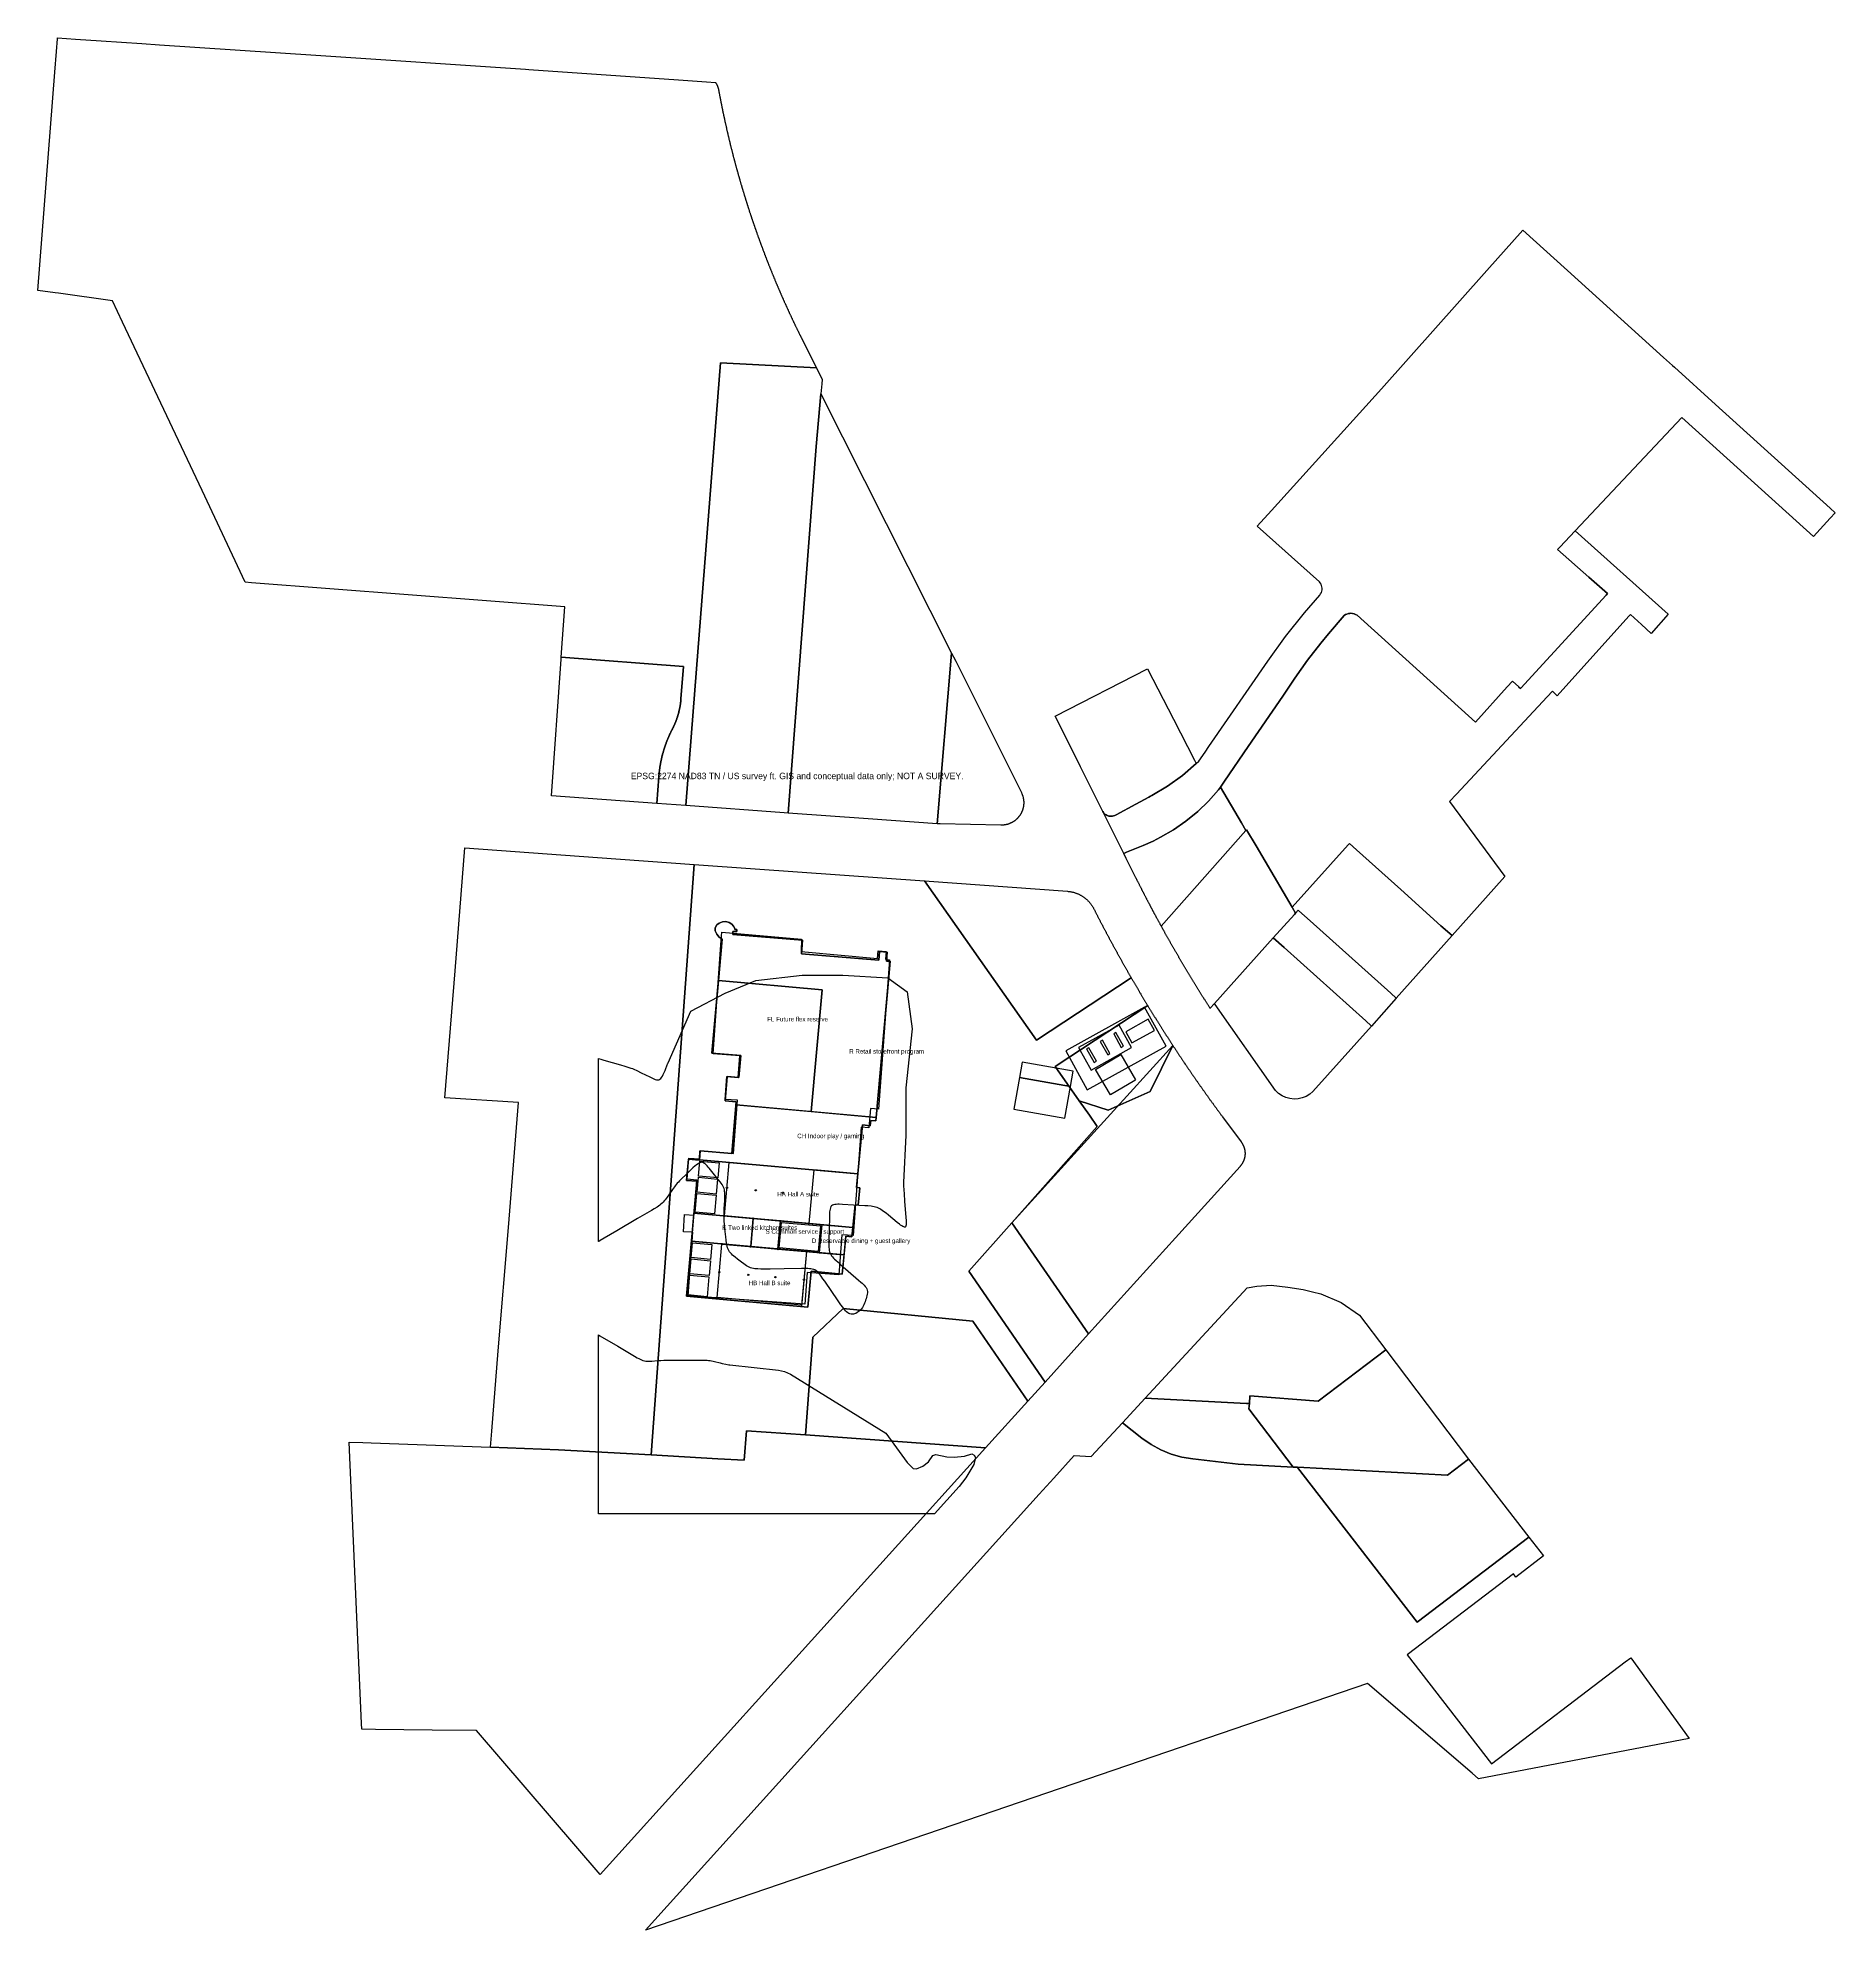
# Model space of a CAD drawing. Header units: feet. Extents: x 810679 to 813470, y 326954 to 329891.
import ezdxf

# ---------------------------------------------------------------- set-up
doc = ezdxf.new("R2010")
doc.units = ezdxf.units.FT
for name, color, linetype in [('ACQUISITION_OUTLINE_RECORD_LINES', 5, 'Continuous'), ('BROKER_LINE_REFERENCE', 8, 'Continuous'), ('CITY_BUILDING_CHECK', 8, 'Continuous'), ('EXIST_BUILDING_S1', 7, 'Continuous'), ('EXIST_COLUMNS_1997_APPROX', 1, 'Continuous'), ('FLOOD_CITY_REVIEW', 5, 'Continuous'), ('FRONTAGE_INTENDED_PENDING_TITLE', 5, 'Continuous'), ('FUEL_MODULE_TEST_NOT_APPROVED', 2, 'Continuous'), ('LEGACY_1717_PAD_2017', 30, 'Continuous'), ('PARCEL_ACQUISITION_GIS', 1, 'Continuous'), ('PARCEL_CONTEXT_GIS', 8, 'Continuous'), ('PROPOSED_ROOM_STUDY', 4, 'Continuous'), ('PROPOSED_ZONE', 3, 'Continuous')]:
    doc.layers.add(name, color=color, linetype=linetype)

msp = doc.modelspace()

# ---------------------------------------------------------------- linework, layer by layer
at = {"layer": 'ACQUISITION_OUTLINE_RECORD_LINES'}
msp.add_lwpolyline([(811871.3, 327722.3), (811779.6, 327728.9), (811776, 327683), (811734.9, 327685.3), (811631.7, 327691.2), (811698.2, 328607.7), (811793.1, 328600.9), (812056.1, 328582), (812229.9, 328335.1), (812377, 328431.7), (812377.4, 328430.9), (812377.9, 328430.1), (812378.4, 328429.2), (812378.9, 328428.3), (812379.4, 328427.5), (812379.9, 328426.6), (812380.4, 328425.8), (812380.9, 328424.9), (812381.4, 328424), (812381.9, 328423.2), (812382.4, 328422.3), (812382.9, 328421.5), (812383.4, 328420.6), (812383.9, 328419.7), (812384.4, 328418.9), (812384.9, 328418), (812385.4, 328417.1), (812385.9, 328416.3), (812386.5, 328415.4), (812387, 328414.6), (812387.5, 328413.7), (812388, 328412.8), (812388.5, 328412), (812389, 328411.1), (812389.5, 328410.3), (812390, 328409.4), (812390.5, 328408.6), (812391.1, 328407.7), (812391.6, 328406.8), (812392.1, 328406), (812392.6, 328405.1), (812393.1, 328404.3), (812393.6, 328403.4), (812394.1, 328402.6), (812394.6, 328401.7), (812395.1, 328400.8), (812395.6, 328400), (812396.1, 328399.2), (812396.7, 328398.3), (812397.2, 328397.4), (812397.7, 328396.6), (812398.2, 328395.7), (812398.7, 328394.9), (812399.2, 328394), (812399.7, 328393.2), (812400.3, 328392.3), (812400.8, 328391.5), (812401.3, 328390.6), (812401.8, 328389.8), (812402.3, 328388.9), (812402.5, 328388.6), (812402.8, 328388), (812403.4, 328387.2), (812403.9, 328386.4), (812404.4, 328385.5), (812404.9, 328384.6), (812405.4, 328383.8), (812406, 328382.9), (812406.5, 328382.1), (812407, 328381.3), (812407.6, 328380.4), (812408.1, 328379.5), (812408.6, 328378.7), (812409.1, 328377.8), (812409.6, 328377), (812410.1, 328376.2), (812410.7, 328375.3), (812411.2, 328374.4), (812411.7, 328373.6), (812412.2, 328372.8), (812412.7, 328371.9), (812413.3, 328371.1), (812413.8, 328370.2), (812414.4, 328369.4), (812414.9, 328368.5), (812415.4, 328367.7), (812415.9, 328366.8), (812416.5, 328366), (812417, 328365.1), (812417.5, 328364.3), (812418.1, 328363.4), (812418.6, 328362.6), (812419.1, 328361.8), (812419.6, 328360.9), (812420.2, 328360.1), (812420.7, 328359.2), (812421.2, 328358.4), (812421.8, 328357.5), (812422.3, 328356.7), (812422.8, 328355.9), (812423.4, 328355), (812423.9, 328354.2), (812424.4, 328353.3), (812425, 328352.5), (812425.5, 328351.6), (812426, 328350.8), (812426.6, 328349.9), (812427.1, 328349.1), (812427.6, 328348.3), (812428.2, 328347.4), (812428.7, 328346.6), (812429.2, 328345.7), (812429.8, 328344.9), (812430.3, 328344.1), (812430.9, 328343.2), (812431.4, 328342.4), (812431.9, 328341.6), (812432.5, 328340.7), (812433, 328339.9), (812433.6, 328339), (812434.1, 328338.2), (812434.6, 328337.3), (812435.2, 328336.5), (812435.7, 328335.7), (812436.2, 328334.8), (812436.8, 328334), (812437.3, 328333.2), (812437.9, 328332.3), (812438.4, 328331.5), (812439, 328330.7), (812439.5, 328329.8), (812440.1, 328329), (812440.6, 328328.2), (812441.1, 328327.3), (812441.5, 328326.7), (812406.4, 328255.1), (812341.1, 328226.4), (812296.1, 328241), (812311.9, 328218.4), (812324.3, 328200.8), (812191.4, 328051.4), (812310.8, 327879), (812243.1, 327804.1), (812216.5, 327774.7), (812150.9, 327702.2), (811871.3, 327722.3)], close=True, dxfattribs=at)
at = {"layer": 'BROKER_LINE_REFERENCE'}
msp.add_lwpolyline([(812441.5, 328326.7), (812191.4, 328051.4)], dxfattribs=at)
at = {"layer": 'CITY_BUILDING_CHECK'}
msp.add_lwpolyline([(811864.3, 328472.7), (811982.9, 328461.8), (811983.8, 328473.4), (811996.3, 328472.5), (811995.4, 328460.9), (812001.8, 328459.5), (811984.8, 328228), (811971.9, 328228.9), (811969.7, 328199), (811957.8, 328199.9), (811945.4, 328031.6), (811927.6, 328032.9), (811923.1, 327970.7), (811873.9, 327974.3), (811870.3, 327925), (811689.2, 327938.3), (811696.4, 328036.9), (811682, 328037.5), (811683.1, 328064.2), (811698.4, 328063.5), (811702.3, 328117.9), (811687.5, 328119), (811689.9, 328152), (811706.5, 328150.8), (811707.4, 328163), (811759.4, 328159.2), (811765.5, 328241.6), (811746.4, 328243), (811749, 328278.5), (811766.6, 328277.2), (811769.1, 328310.7), (811727.6, 328313.8), (811740.5, 328490.2), (811741.4, 328502.3), (811865, 328491.8), (811864.3, 328472.7)], close=True, dxfattribs=at)
at = {"layer": 'EXIST_BUILDING_S1'}
msp.add_lwpolyline([(811761.3, 328508), (811761.3, 328506.5), (811764.5, 328506.5), (811764.5, 328503.8), (811758.2, 328503.8), (811758.2, 328499.1), (811866.7, 328490.3), (811864.9, 328468.7), (811984.9, 328458.9), (811986, 328472.7), (811998, 328471.7), (811996.8, 328457.7), (812002.5, 328457.3), (811980.4, 328209.7), (811972.5, 328210.4), (811971.8, 328202.2), (811959.9, 328203.3), (811950.4, 328106.2), (811955.6, 328105.7), (811953, 328078.7), (811948.3, 328079.2), (811943.4, 328029.7), (811934, 328030.6), (811928.2, 327971.9), (811879.9, 327976.7), (811874.9, 327920.6), (811686.3, 327937.5), (811702.3, 328116), (811686.6, 328117.4), (811689.6, 328150.3), (811706.3, 328148.8), (811707.6, 328163.4), (811756.6, 328159), (811763.8, 328239.1), (811746.4, 328240.6), (811749.8, 328278.8), (811767.7, 328277.2), (811770.7, 328311), (811726, 328315), (811741.9, 328491.8), (811737.1, 328494.7), (811733.3, 328499.2), (811731.2, 328504.6), (811730.9, 328509.3), (811733.8, 328513.8), (811737, 328516.5), (811742.4, 328518.7), (811747.6, 328519), (811752.5, 328517.7), (811756.6, 328515.1), (811759.6, 328511.7), (811761.3, 328508)], close=True, dxfattribs=at)
at = {"layer": 'EXIST_COLUMNS_1997_APPROX'}
for centre in [(811749.2, 328105.9), (811794, 328101.9), (811836.1, 328098.2), (811880.5, 328094.2), (811745.3, 328062.1), (811790.1, 328058.1), (811832.2, 328054.3), (811876.5, 328050.4), (811741.4, 328018.6), (811786.2, 328014.6), (811828.3, 328010.8), (811872.7, 328006.8), (811737.5, 327974.9), (811782.3, 327970.8), (811824.4, 327967.1), (811868.7, 327963.1)]:
    msp.add_circle(centre, 1, dxfattribs=at)
at = {"layer": 'FLOOD_CITY_REVIEW'}
for points in [[(811553.3, 328305.3), (811557.9, 328303.9), (811583.8, 328296.6), (811590.8, 328294.6), (811595.5, 328293.2), (811600.1, 328291.6), (811602.4, 328290.8), (811604.7, 328289.8), (811609.3, 328287.8), (811616, 328284.5), (811629.4, 328277.8), (811633.7, 328275.8), (811635.9, 328274.9), (811638, 328274.1), (811640, 328273.6), (811641.9, 328273.4), (811643.6, 328273.6), (811645.2, 328274.4), (811646.6, 328275.6), (811647.8, 328277.2), (811649.1, 328279.2), (811650.4, 328281.8), (811651.8, 328284.7), (811653.1, 328287.8), (811654.3, 328290.8), (811657.7, 328299.4), (811657.9, 328299.7), (811693, 328380.1), (811746.7, 328407.9), (811794.3, 328427.8), (811865.9, 328435.7), (811929.4, 328435.7), (811999, 328431.8), (812028.8, 328409.9), (812036.7, 328352.3), (812026.8, 328260.9), (812026.8, 328187.4), (812023.3, 328113.8), (812023.2, 328112.9), (812023.4, 328109.1), (812024.2, 328096.7), (812025, 328085.3), (812027.1, 328059.9), (812027.4, 328055), (812027.5, 328052.7), (812027.5, 328050.5), (812027.4, 328048.5), (812027.2, 328046.8), (812026.7, 328045.5), (812026, 328044.7), (812025, 328044.6), (812023.7, 328045), (812022.2, 328045.7), (812020.6, 328046.7), (812018.9, 328047.9), (812017.1, 328049.3), (812013.4, 328052.2), (812000, 328063.1), (811996.2, 328066.2), (811992.3, 328069.2), (811990.4, 328070.6), (811988.4, 328072), (811986.4, 328073.2), (811984.4, 328074.3), (811982.3, 328075.2), (811980, 328076), (811977.7, 328076.5), (811975.4, 328076.9), (811973, 328077.2), (811968.1, 328077.7), (811963.2, 328078), (811945.9, 328078.9), (811928.5, 328080), (811923.6, 328080.2), (811921.3, 328080.2), (811919, 328080.1), (811916.8, 328080), (811914.8, 328079.6), (811913.1, 328079), (811911.6, 328078), (811910.5, 328076.6), (811909.8, 328074.9), (811909.3, 328072.9), (811908.9, 328070.7), (811908.7, 328068.4), (811908.5, 328066), (811908.4, 328063.5), (811908.3, 328058.5), (811908.1, 328043.4), (811907.6, 328023.2), (811907.5, 328018.2), (811907.6, 328015.8), (811907.6, 328013.3), (811907.8, 328010.9), (811908.1, 328008.6), (811908.6, 328006.3), (811909.4, 328004.2), (811910.4, 328002.2), (811911.7, 328000.3), (811913.2, 327998.6), (811914.8, 327996.8), (811916.4, 327995.1), (811918.2, 327993.5), (811921.8, 327990.2), (811925.5, 327987), (811953.5, 327962.7), (811957.2, 327959.5), (811959, 327957.8), (811960.7, 327956.1), (811962.3, 327954.5), (811963.8, 327952.7), (811965.2, 327950.9), (811966.3, 327949.1), (811967, 327947.2), (811967.4, 327945.1), (811967.3, 327942.9), (811967.1, 327940.7), (811966.6, 327938.4), (811966.1, 327936), (811965.4, 327933.7), (811964.6, 327931.4), (811963.8, 327929), (811962.9, 327926.7), (811961.9, 327924.4), (811960.9, 327922.2), (811959.7, 327920.1), (811958.3, 327918.1), (811956.8, 327916.4), (811955.1, 327914.8), (811953.2, 327913.3), (811951.3, 327912.1), (811949.3, 327911), (811947.3, 327910.2), (811945.5, 327909.8), (811943.7, 327909.6), (811941.9, 327909.6), (811940.2, 327910), (811938.4, 327910.8), (811936.7, 327912), (811935.1, 327913.4), (811933.5, 327914.9), (811932, 327916.7), (811930.5, 327918.5), (811929, 327920.4), (811926.2, 327924.4), (811922, 327930.5), (811901.1, 327960.8), (811898.3, 327964.8), (811895.5, 327968.7), (811894, 327970.6), (811892.5, 327972.4), (811891, 327974.1), (811889.4, 327975.7), (811887.7, 327977.1), (811885.9, 327978.3), (811883.9, 327979.1), (811881.7, 327979.7), (811879.5, 327980), (811877.2, 327980.3), (811874.8, 327980.4), (811872.4, 327980.5), (811870, 327980.5), (811865.1, 327980.4), (811838.1, 327980), (811816.1, 327979.7), (811808.7, 327979.6), (811801.7, 327979.7), (811797.1, 327979.9), (811794.8, 327980.1), (811792.5, 327980.3), (811790.3, 327980.6), (811788.1, 327981.1), (811785.9, 327981.7), (811783.8, 327982.6), (811781.6, 327983.7), (811779.6, 327984.9), (811777.5, 327986.3), (811775.5, 327987.7), (811771.6, 327990.6), (811765.7, 327995.2), (811761.8, 327998.2), (811760, 327999.8), (811758.1, 328001.4), (811756.4, 328003.1), (811754.8, 328004.8), (811753.3, 328006.6), (811752.1, 328008.5), (811751.1, 328010.6), (811750.3, 328012.8), (811749.7, 328015.1), (811749.2, 328017.4), (811748.8, 328019.8), (811748.1, 328024.6), (811747.5, 328029.5), (811746.1, 328041.9), (811745.4, 328049.2), (811745, 328054.2), (811744.8, 328056.6), (811744.7, 328059.1), (811744.7, 328061.5), (811744.7, 328064), (811744.8, 328068.8), (811745.1, 328073.7), (811745.8, 328085.9), (811746, 328090.7), (811746, 328093.1), (811746, 328095.5), (811745.9, 328097.9), (811745.7, 328100.2), (811745.4, 328102.5), (811744.8, 328104.7), (811743.9, 328106.8), (811742.9, 328108.9), (811741.6, 328110.9), (811740.3, 328112.9), (811738.8, 328114.9), (811735.8, 328118.8), (811727.9, 328128.5), (811721.6, 328136.2), (811720, 328138.1), (811718.4, 328139.8), (811716.8, 328141.5), (811715.2, 328142.9), (811713.6, 328144.1), (811711.9, 328145), (811710.3, 328145.4), (811708.6, 328145.3), (811706.9, 328144.6), (811705.2, 328143.7), (811703.5, 328142.5), (811701.7, 328141.2), (811700, 328139.7), (811696.4, 328136.6), (811692.9, 328133.3), (811685.8, 328126.6), (811678.8, 328119.9), (811675.4, 328116.5), (811673.8, 328114.7), (811672.2, 328113), (811670.6, 328111.1), (811669.1, 328109.1), (811667.7, 328107.2), (811664.8, 328103.2), (811659.2, 328095.1), (811656.4, 328091.1), (811654.9, 328089.2), (811653.4, 328087.2), (811651.9, 328085.4), (811650.3, 328083.6), (811648.6, 328081.9), (811646.8, 328080.3), (811644.8, 328078.8), (811642.8, 328077.3), (811640.7, 328076), (811636.5, 328073.3), (811632.2, 328070.8), (811610.6, 328058.2), (811578.3, 328039.1), (811558.8, 328027.8), (811552.4, 328024), (811550.3, 328022.7), (811550, 328022.5), (811550, 328306.3), (811553.3, 328305.3)], [(811552.1, 327876.2), (811580, 327859.8), (811605.7, 327844.5), (811610, 327842), (811612.2, 327840.9), (811614.4, 327839.8), (811616.6, 327838.8), (811618.9, 327838), (811621.1, 327837.4), (811623.3, 327837), (811625.6, 327836.8), (811627.8, 327836.8), (811630.1, 327836.8), (811632.4, 327836.9), (811641.6, 327837.6), (811646.4, 327837.9), (811651.4, 327838.1), (811656.3, 327838.2), (811668.7, 327838.3), (811705.9, 327838.4), (811713.4, 327838.3), (811718.3, 327838.1), (811720.7, 327837.9), (811723.2, 327837.6), (811725.5, 327837.2), (811727.8, 327836.7), (811730.1, 327836.2), (811738.5, 327834), (811741.6, 327833.3), (811747.6, 327832), (811752, 327831.2), (811753.8, 327830.9), (811829.4, 327823), (811838.7, 327820.9), (811847.8, 327816.4), (811995.9, 327724.9), (812028.9, 327679.6), (812038.2, 327670.2), (812043.6, 327669.7), (812053.3, 327674), (812062.2, 327680.7), (812069.1, 327690.5), (812073.6, 327692.1), (812090.6, 327688.5), (812102.1, 327687.9), (812117.9, 327689.3), (812129.5, 327692.9), (812133.3, 327690.7), (812135, 327687.2), (812132.5, 327676.4), (812120.2, 327655.8), (812109.6, 327642.5), (812071.7, 327600), (811550, 327600), (811550, 327877.4), (811552.1, 327876.2)]]:
    msp.add_lwpolyline(points, close=True, dxfattribs=at)
at = {"layer": 'FRONTAGE_INTENDED_PENDING_TITLE'}
msp.add_lwpolyline([(812441.5, 328326.7), (812406.4, 328255.1), (812341.1, 328226.4), (812296.1, 328241), (812258.7, 328294.1), (812402.5, 328388.6), (812402.8, 328388), (812403.4, 328387.2), (812403.9, 328386.4), (812404.4, 328385.5), (812404.9, 328384.6), (812405.4, 328383.8), (812406, 328382.9), (812406.5, 328382.1), (812407, 328381.3), (812407.6, 328380.4), (812408.1, 328379.5), (812408.6, 328378.7), (812409.1, 328377.8), (812409.6, 328377), (812410.1, 328376.2), (812410.7, 328375.3), (812411.2, 328374.4), (812411.7, 328373.6), (812412.2, 328372.8), (812412.7, 328371.9), (812413.3, 328371.1), (812413.8, 328370.2), (812414.4, 328369.4), (812414.9, 328368.5), (812415.4, 328367.7), (812415.9, 328366.8), (812416.5, 328366), (812417, 328365.1), (812417.5, 328364.3), (812418.1, 328363.4), (812418.6, 328362.6), (812419.1, 328361.8), (812419.6, 328360.9), (812420.2, 328360.1), (812420.7, 328359.2), (812421.2, 328358.4), (812421.8, 328357.5), (812422.3, 328356.7), (812422.8, 328355.9), (812423.4, 328355), (812423.9, 328354.2), (812424.4, 328353.3), (812425, 328352.5), (812425.5, 328351.6), (812426, 328350.8), (812426.6, 328349.9), (812427.1, 328349.1), (812427.6, 328348.3), (812428.2, 328347.4), (812428.7, 328346.6), (812429.2, 328345.7), (812429.8, 328344.9), (812430.3, 328344.1), (812430.9, 328343.2), (812431.4, 328342.4), (812431.9, 328341.6), (812432.5, 328340.7), (812433, 328339.9), (812433.6, 328339), (812434.1, 328338.2), (812434.6, 328337.3), (812435.2, 328336.5), (812435.7, 328335.7), (812436.2, 328334.8), (812436.8, 328334), (812437.3, 328333.2), (812437.9, 328332.3), (812438.4, 328331.5), (812439, 328330.7), (812439.5, 328329.8), (812440.1, 328329), (812440.6, 328328.2), (812441.1, 328327.3), (812441.5, 328326.7)], close=True, dxfattribs=at)
at = {"layer": 'FUEL_MODULE_TEST_NOT_APPROVED'}
for points in [[(812308.7, 328257.9), (812431.1, 328325.7), (812397.7, 328386.1), (812275.2, 328318.2), (812308.7, 328257.9)], [(812378.1, 328330.6), (812413.1, 328350), (812403.4, 328367.5), (812368.4, 328348.1), (812378.1, 328330.6)], [(812314.5, 328288.5), (812377.5, 328323.5), (812358.1, 328358.4), (812295.1, 328323.5), (812314.5, 328288.5)], [(812340.4, 328312), (812343.9, 328314), (812332.2, 328335), (812328.7, 328333), (812340.4, 328312)], [(812361.4, 328323.7), (812364.9, 328325.6), (812353.2, 328346.6), (812349.7, 328344.7), (812361.4, 328323.7)], [(812319.4, 328300.4), (812322.9, 328302.3), (812311.2, 328323.3), (812307.7, 328321.4), (812319.4, 328300.4)], [(812194.9, 328227.7), (812273.7, 328213.8), (812282.4, 328263.1), (812203.6, 328276.9), (812194.9, 328227.7)], [(812203.6, 328276.9), (812282.4, 328263.1), (812286.6, 328286.7), (812207.8, 328300.6), (812203.6, 328276.9)]]:
    msp.add_lwpolyline(points, close=True, dxfattribs=at)
at = {"layer": 'LEGACY_1717_PAD_2017'}
msp.add_lwpolyline([(812382.3, 328272.4), (812344.6, 328250.1), (812321.3, 328289.5), (812360.6, 328312.7), (812383.8, 328273.3), (812382.3, 328272.4)], close=True, dxfattribs=at)
at = {"layer": 'PARCEL_ACQUISITION_GIS'}
for points in [[(812056.1, 328582), (812229.9, 328335.1), (812377, 328431.7), (812377.4, 328430.9), (812377.9, 328430.1), (812378.4, 328429.2), (812378.9, 328428.3), (812379.4, 328427.5), (812379.9, 328426.6), (812380.4, 328425.8), (812380.9, 328424.9), (812381.4, 328424), (812381.9, 328423.2), (812382.4, 328422.3), (812382.9, 328421.5), (812383.4, 328420.6), (812383.9, 328419.7), (812384.4, 328418.9), (812384.9, 328418), (812385.4, 328417.1), (812385.9, 328416.3), (812386.5, 328415.4), (812387, 328414.6), (812387.5, 328413.7), (812388, 328412.8), (812388.5, 328412), (812389, 328411.1), (812389.5, 328410.3), (812390, 328409.4), (812390.5, 328408.6), (812391.1, 328407.7), (812391.6, 328406.8), (812392.1, 328406), (812392.6, 328405.1), (812393.1, 328404.3), (812393.6, 328403.4), (812394.1, 328402.6), (812394.6, 328401.7), (812395.1, 328400.8), (812395.6, 328400), (812396.1, 328399.2), (812396.7, 328398.3), (812397.2, 328397.4), (812397.7, 328396.6), (812398.2, 328395.7), (812398.7, 328394.9), (812399.2, 328394), (812399.7, 328393.2), (812400.3, 328392.3), (812400.8, 328391.5), (812401.3, 328390.6), (812401.8, 328389.8), (812402.3, 328388.9), (812402.5, 328388.6), (812258.7, 328294.1), (812296.1, 328241), (812311.9, 328218.4), (812324.3, 328200.8), (812191.4, 328051.4), (812124.7, 327976.5), (812243.1, 327804.1), (812216.5, 327774.7), (812131, 327899.1), (811929.8, 327918.5), (811882.5, 327873.9), (811871.3, 327722.3), (811779.6, 327728.9), (811776, 327683), (811734.9, 327685.3), (811631.7, 327691.2), (811698.2, 328607.7), (811793.1, 328600.9), (812056.1, 328582)], [(812310.8, 327879), (812243.1, 327804.1), (812124.7, 327976.5), (812191.4, 328051.4), (812310.8, 327879)], [(812131, 327899.1), (812216.5, 327774.7), (812150.9, 327702.2), (811871.3, 327722.3), (811882.5, 327873.9), (811929.8, 327918.5), (812131, 327899.1)]]:
    msp.add_lwpolyline(points, close=True, dxfattribs=at)
at = {"layer": 'PARCEL_CONTEXT_GIS'}
for points in [[(810737.6, 329888.7), (810777.5, 329886), (810840.6, 329881.8), (810868.1, 329879.9), (811110.9, 329863.7), (811436.4, 329841.7), (811441.7, 329841.3), (811673.8, 329825.6), (811717.4, 329822.3), (811731.6, 329821.2), (811731.9, 329820.7), (811732.2, 329820.2), (811732.5, 329819.7), (811732.6, 329819.4), (811732.8, 329819.2), (811733, 329818.6), (811733.3, 329818.1), (811733.6, 329817.5), (811733.9, 329817), (811734.1, 329816.4), (811734.2, 329816.1), (811734.4, 329815.9), (811734.6, 329815.3), (811734.8, 329814.7), (811734.9, 329814.4), (811735, 329814.2), (811735.2, 329813.6), (811735.4, 329813), (811735.6, 329812.4), (811735.7, 329812.1), (811735.7, 329811.8), (811735.9, 329811.2), (811736.1, 329810.6), (811736.1, 329810.3), (811736.2, 329810), (811736.3, 329809.4), (811736.4, 329808.8), (811736.5, 329808.4), (811736.6, 329807.9), (811736.8, 329806.9), (811736.9, 329806.4), (811737, 329805.9), (811737.2, 329805), (811737.2, 329804.5), (811737.3, 329804), (811737.5, 329803), (811737.6, 329802.5), (811737.7, 329802), (811737.9, 329801.1), (811738.1, 329800.1), (811738.2, 329799.6), (811738.2, 329799.1), (811738.4, 329798.2), (811738.5, 329797.7), (811738.6, 329797.2), (811738.8, 329796.2), (811738.9, 329795.7), (811739, 329795.2), (811739, 329795.1), (811739.2, 329794.3), (811739.3, 329793.8), (811739.4, 329793.3), (811739.6, 329792.3), (811739.7, 329791.8), (811739.8, 329791.4), (811739.9, 329790.4), (811740, 329789.9), (811740.2, 329789.4), (811740.4, 329788.4), (811740.5, 329788), (811740.6, 329787.5), (811740.7, 329786.5), (811740.8, 329786), (811740.9, 329785.5), (811741.1, 329784.6), (811741.2, 329784.1), (811741.3, 329783.6), (811741.5, 329782.6), (811741.6, 329782.1), (811741.7, 329781.7), (811741.9, 329780.7), (811742, 329780.2), (811742.1, 329779.7), (811742.3, 329778.7), (811742.5, 329777.8), (811742.6, 329777.3), (811742.7, 329776.8), (811742.9, 329775.8), (811743, 329775.4), (811743.1, 329774.9), (811743.3, 329773.9), (811743.4, 329773.4), (811743.5, 329772.9), (811743.7, 329772), (811743.8, 329771.5), (811743.9, 329771), (811744.1, 329770), (811744.2, 329769.5), (811744.3, 329769.1), (811744.6, 329768.1), (811744.7, 329767.6), (811744.8, 329767.1), (811745, 329766.2), (811745.1, 329765.7), (811745.2, 329765.2), (811745.4, 329764.2), (811745.5, 329763.8), (811745.6, 329763.3), (811745.8, 329762.3), (811746, 329761.3), (811746.1, 329760.9), (811746.2, 329760.4), (811746.4, 329759.4), (811746.5, 329758.9), (811746.6, 329758.4), (811746.9, 329757.5), (811747, 329757), (811747.1, 329756.5), (811747.3, 329755.5), (811747.4, 329755.1), (811747.5, 329754.6), (811747.8, 329753.6), (811747.9, 329753.1), (811748, 329752.6), (811748.2, 329751.7), (811748.3, 329751.2), (811748.4, 329750.7), (811748.6, 329749.8), (811748.7, 329749.3), (811748.8, 329748.8), (811749.1, 329747.8), (811749.2, 329747.3), (811749.3, 329746.9), (811749.5, 329745.9), (811749.7, 329744.9), (811749.8, 329744.4), (811749.9, 329744), (811750.2, 329743), (811750.3, 329742.5), (811750.4, 329742), (811750.6, 329741.1), (811750.7, 329740.6), (811750.8, 329740.1), (811751.1, 329739.2), (811751.3, 329738.2), (811751.4, 329737.7), (811751.5, 329737.2), (811751.7, 329736.3), (811752, 329735.3), (811752.1, 329734.8), (811752.2, 329734.3), (811752.4, 329733.4), (811752.7, 329732.4), (811752.8, 329731.9), (811752.9, 329731.5), (811753.1, 329730.5), (811753.4, 329729.5), (811753.5, 329729), (811753.6, 329728.6), (811753.8, 329727.6), (811753.9, 329727.1), (811754.1, 329726.6), (811754.3, 329725.7), (811754.4, 329725.2), (811754.5, 329724.7), (811754.8, 329723.8), (811754.9, 329723.3), (811755, 329722.8), (811755.2, 329721.8), (811755.4, 329721.4), (811755.5, 329720.9), (811755.7, 329719.9), (811755.9, 329719.4), (811756, 329719), (811756.2, 329718), (811756.4, 329717), (811756.6, 329716.6), (811756.7, 329716.1), (811756.9, 329715.1), (811757.2, 329714.2), (811757.3, 329713.7), (811757.4, 329713.2), (811757.7, 329712.3), (811757.9, 329711.3), (811758, 329710.8), (811758.2, 329710.3), (811758.4, 329709.4), (811758.6, 329708.4), (811758.7, 329707.9), (811758.9, 329707.5), (811759.1, 329706.5), (811759.4, 329705.5), (811759.5, 329705.1), (811759.6, 329704.6), (811759.9, 329703.6), (811760.1, 329702.7), (811760.3, 329702.2), (811760.4, 329701.7), (811760.6, 329700.8), (811760.8, 329700.3), (811760.9, 329699.8), (811761.2, 329698.8), (811761.3, 329698.4), (811761.4, 329697.9), (811761.7, 329696.9), (811761.9, 329696), (811762.1, 329695.5), (811762.2, 329695), (811762.4, 329694.1), (811762.6, 329693.6), (811762.7, 329693.1), (811762.9, 329692.2), (811763.1, 329691.7), (811763.2, 329691.2), (811763.5, 329690.2), (811763.6, 329689.8), (811763.7, 329689.3), (811764, 329688.3), (811764.3, 329687.4), (811764.4, 329686.9), (811764.5, 329686.4), (811764.8, 329685.5), (811764.9, 329685), (811765.1, 329684.5), (811765.3, 329683.6), (811765.5, 329683.1), (811765.6, 329682.6), (811765.9, 329681.7), (811766, 329681.2), (811766.1, 329680.7), (811766.4, 329679.8), (811766.5, 329679.3), (811766.7, 329678.8), (811766.9, 329677.9), (811767.2, 329676.9), (811767.3, 329676.4), (811767.5, 329676), (811767.7, 329675), (811767.9, 329674.5), (811768, 329674.1), (811768.3, 329673.1), (811768.4, 329672.6), (811768.5, 329672.1), (811768.8, 329671.2), (811769, 329670.7), (811769.1, 329670.3), (811769.4, 329669.3), (811769.6, 329668.3), (811769.8, 329667.9), (811769.9, 329667.4), (811770.2, 329666.4), (811770.3, 329666), (811770.5, 329665.5), (811770.7, 329664.6), (811770.9, 329664.1), (811771, 329663.6), (811771.3, 329662.6), (811771.4, 329662.2), (811771.6, 329661.7), (811771.9, 329660.7), (811772, 329660.3), (811772.2, 329659.8), (811772.4, 329658.8), (811772.6, 329658.4), (811772.7, 329657.9), (811773, 329657), (811773.1, 329656.5), (811773.3, 329656), (811773.5, 329655.1), (811773.7, 329654.6), (811773.8, 329654.1), (811774.1, 329653.2), (811774.4, 329652.2), (811774.6, 329651.8), (811774.7, 329651.3), (811775, 329650.3), (811775.3, 329649.4), (811775.4, 329648.9), (811775.6, 329648.4), (811775.9, 329647.5), (811776, 329647), (811776.2, 329646.6), (811776.4, 329645.6), (811776.7, 329644.7), (811776.9, 329644.2), (811777, 329643.7), (811777.3, 329642.8), (811777.6, 329641.8), (811777.8, 329641.3), (811777.9, 329640.9), (811778.2, 329639.9), (811778.3, 329639.5), (811778.5, 329639), (811778.8, 329638), (811778.9, 329637.6), (811779.1, 329637.1), (811779.4, 329636.2), (811779.7, 329635.2), (811779.8, 329634.7), (811779.9, 329634.3), (811780.3, 329633.3), (811780.4, 329632.8), (811780.6, 329632.4), (811780.9, 329631.4), (811781, 329631), (811781.2, 329630.5), (811781.5, 329629.6), (811781.8, 329628.6), (811781.9, 329628.2), (811782.1, 329627.7), (811782.4, 329626.7), (811782.5, 329626.3), (811782.7, 329625.8), (811783, 329624.8), (811783.2, 329624.4), (811783.3, 329623.9), (811783.6, 329623), (811783.9, 329622), (811784, 329621.6), (811784.2, 329621.1), (811784.5, 329620.1), (811784.7, 329619.7), (811784.8, 329619.2), (811785.1, 329618.3), (811785.3, 329617.8), (811785.4, 329617.3), (811785.8, 329616.4), (811785.9, 329615.9), (811786.1, 329615.4), (811786.4, 329614.5), (811786.5, 329614), (811786.7, 329613.6), (811787, 329612.6), (811787.2, 329612.2), (811787.3, 329611.7), (811787.6, 329610.7), (811787.8, 329610.3), (811787.9, 329609.8), (811788.2, 329608.9), (811788.4, 329608.4), (811788.6, 329607.9), (811788.9, 329607), (811789, 329606.5), (811789.2, 329606.1), (811789.6, 329605.1), (811789.7, 329604.7), (811789.9, 329604.2), (811790.2, 329603.3), (811790.3, 329602.8), (811790.5, 329602.3), (811790.8, 329601.4), (811791.1, 329600.5), (811791.3, 329600), (811791.5, 329599.5), (811791.8, 329598.6), (811792, 329598.1), (811792.1, 329597.7), (811792.4, 329596.7), (811792.7, 329595.8), (811792.9, 329595.3), (811793.1, 329594.8), (811793.4, 329593.9), (811793.7, 329593), (811793.9, 329592.5), (811794.1, 329592), (811794.4, 329591.1), (811794.5, 329590.7), (811794.7, 329590.2), (811795.1, 329589.2), (811795.2, 329588.8), (811795.4, 329588.3), (811795.7, 329587.4), (811796, 329586.4), (811796.2, 329586), (811796.4, 329585.5), (811796.7, 329584.6), (811797, 329583.6), (811797.2, 329583.2), (811797.4, 329582.7), (811797.7, 329581.8), (811797.9, 329581.3), (811798, 329580.9), (811798.4, 329579.9), (811798.5, 329579.5), (811798.7, 329579), (811799.1, 329578.1), (811799.2, 329577.6), (811799.4, 329577.1), (811799.7, 329576.2), (811799.9, 329575.8), (811800.1, 329575.3), (811800.4, 329574.3), (811800.7, 329573.4), (811800.9, 329573), (811801.1, 329572.5), (811801.4, 329571.6), (811801.6, 329571.1), (811801.8, 329570.6), (811802.1, 329569.7), (811802.3, 329569.3), (811802.5, 329568.8), (811802.8, 329567.8), (811803, 329567.4), (811803.2, 329566.9), (811803.5, 329566), (811803.7, 329565.5), (811803.8, 329565.1), (811804.2, 329564.2), (811804.4, 329563.7), (811804.5, 329563.2), (811804.9, 329562.3), (811805, 329561.8), (811805.2, 329561.4), (811805.6, 329560.4), (811805.9, 329559.5), (811806.1, 329559.1), (811806.3, 329558.6), (811806.6, 329557.7), (811806.8, 329557.2), (811807, 329556.7), (811807.3, 329555.8), (811807.7, 329554.9), (811807.8, 329554.4), (811808, 329554), (811808.4, 329553), (811808.5, 329552.6), (811808.7, 329552.1), (811809.1, 329551.2), (811809.2, 329550.7), (811809.4, 329550.3), (811809.8, 329549.3), (811810, 329548.9), (811810.2, 329548.4), (811810.5, 329547.5), (811810.7, 329547), (811810.9, 329546.6), (811811.2, 329545.7), (811811.4, 329545.2), (811811.6, 329544.7), (811811.9, 329543.8), (811812.1, 329543.4), (811812.3, 329542.9), (811812.7, 329542), (811812.9, 329541.5), (811813, 329541.1), (811813.4, 329540.1), (811813.8, 329539.2), (811813.9, 329538.8), (811814.1, 329538.3), (811814.5, 329537.4), (811814.7, 329536.9), (811814.9, 329536.5), (811815.2, 329535.5), (811815.4, 329535.1), (811815.6, 329534.6), (811815.9, 329533.7), (811816.3, 329532.8), (811816.5, 329532.3), (811816.7, 329531.9), (811817.1, 329530.9), (811817.2, 329530.5), (811817.4, 329530), (811817.8, 329529.1), (811818.2, 329528.2), (811818.4, 329527.7), (811818.6, 329527.3), (811818.9, 329526.4), (811819.3, 329525.4), (811819.5, 329525), (811819.7, 329524.5), (811820.1, 329523.6), (811820.4, 329522.7), (811820.6, 329522.2), (811820.8, 329521.8), (811821.2, 329520.9), (811821.4, 329520.4), (811821.6, 329520), (811821.9, 329519), (811822.1, 329518.6), (811822.3, 329518.1), (811822.7, 329517.2), (811822.9, 329516.8), (811823.1, 329516.3), (811823.4, 329515.4), (811823.6, 329514.9), (811823.8, 329514.5), (811824.2, 329513.6), (811824.6, 329512.6), (811824.8, 329512.2), (811824.9, 329511.7), (811825.3, 329510.8), (811825.7, 329509.9), (811825.9, 329509.5), (811826.1, 329509), (811826.5, 329508.1), (811826.9, 329507.2), (811827.1, 329506.7), (811827.2, 329506.3), (811827.6, 329505.3), (811828, 329504.4), (811828.2, 329504), (811828.4, 329503.5), (811828.8, 329502.6), (811829.2, 329501.7), (811829.4, 329501.3), (811829.6, 329500.8), (811830, 329499.9), (811830.4, 329499), (811830.6, 329498.5), (811830.8, 329498.1), (811831.2, 329497.2), (811831.6, 329496.3), (811831.7, 329495.8), (811831.9, 329495.4), (811832.3, 329494.4), (811832.7, 329493.5), (811832.9, 329493.1), (811833.1, 329492.6), (811833.5, 329491.7), (811833.9, 329490.8), (811834.1, 329490.4), (811834.3, 329489.9), (811834.7, 329489), (811835.1, 329488.1), (811835.3, 329487.7), (811835.5, 329487.2), (811835.9, 329486.3), (811836.1, 329485.8), (811836.3, 329485.4), (811836.7, 329484.5), (811837.1, 329483.6), (811837.3, 329483.1), (811837.5, 329482.7), (811837.9, 329481.8), (811838.1, 329481.3), (811838.3, 329480.9), (811838.7, 329480), (811839, 329479.5), (811839.2, 329479.1), (811839.6, 329478.2), (811839.8, 329477.7), (811840, 329477.3), (811840.4, 329476.4), (811840.6, 329475.9), (811840.8, 329475.5), (811841.2, 329474.6), (811841.4, 329474.1), (811841.6, 329473.7), (811842, 329472.8), (811842.2, 329472.3), (811842.4, 329471.9), (811842.8, 329471), (811843.2, 329470.1), (811843.4, 329469.6), (811843.6, 329469.2), (811844.1, 329468.2), (811844.3, 329467.8), (811844.5, 329467.4), (811844.9, 329466.5), (811845.3, 329465.6), (811845.5, 329465.1), (811845.7, 329464.7), (811846.1, 329463.7), (811846.3, 329463.3), (811846.5, 329462.9), (811846.9, 329462), (811847.4, 329461.1), (811847.6, 329460.6), (811847.8, 329460.2), (811848.2, 329459.3), (811848.6, 329458.4), (811848.8, 329457.9), (811849, 329457.5), (811849.4, 329456.6), (811849.7, 329456.1), (811849.9, 329455.7), (811850.3, 329454.8), (811850.5, 329454.4), (811850.7, 329453.9), (811851.1, 329453), (811851.3, 329452.6), (811851.6, 329452.1), (811852, 329451.2), (811852.2, 329450.8), (811852.4, 329450.3), (811852.8, 329449.4), (811853.3, 329448.5), (811853.5, 329448.1), (811853.7, 329447.6), (811854.1, 329446.7), (811854.3, 329446.3), (811854.5, 329445.9), (811854.9, 329445), (811855.4, 329444.1), (811855.6, 329443.6), (811855.8, 329443.2), (811856.2, 329442.3), (811856.7, 329441.4), (811856.9, 329441), (811857.1, 329440.5), (811857.6, 329439.6), (811857.8, 329439.2), (811858, 329438.7), (811858.4, 329437.8), (811858.6, 329437.4), (811858.8, 329437), (811859.2, 329436.1), (811859.7, 329435.2), (811859.9, 329434.7), (811860.1, 329434.3), (811860.6, 329433.4), (811860.8, 329433), (811861, 329432.5), (811861.4, 329431.6), (811861.9, 329430.7), (811862.1, 329430.3), (811862.3, 329429.8), (811862.8, 329429), (811863, 329428.5), (811863.2, 329428.1), (811863.6, 329427.2), (811863.9, 329426.8), (811864.1, 329426.3), (811864.5, 329425.4), (811864.8, 329424.9), (811865, 329424.5), (811888.1, 329378.4), (811739.2, 329386.2), (811702.2, 328911.1), (811685.6, 328698.9), (811640.6, 328702.1), (811643.5, 328743.7), (811643.5, 328743.9), (811643.6, 328744.3), (811643.6, 328745), (811643.7, 328745.7), (811643.7, 328746), (811643.7, 328746.3), (811643.8, 328747), (811643.8, 328747.7), (811643.9, 328748), (811643.9, 328748.3), (811644, 328749), (811644, 328749.6), (811644.1, 328750), (811644.1, 328750.3), (811644.2, 328751), (811644.2, 328751.6), (811644.3, 328752.3), (811644.4, 328752.6), (811644.4, 328753), (811644.5, 328753.6), (811644.6, 328754.3), (811644.6, 328754.9), (811644.7, 328755.6), (811644.8, 328756.3), (811644.9, 328756.9), (811645, 328757.6), (811645.1, 328758.2), (811645.2, 328758.9), (811645.3, 328759.2), (811645.3, 328759.5), (811645.4, 328760.2), (811645.5, 328760.9), (811645.6, 328761.2), (811645.6, 328761.5), (811645.7, 328762.2), (811645.9, 328762.8), (811645.9, 328763.2), (811646, 328763.5), (811646.1, 328764.1), (811646.2, 328764.8), (811646.3, 328765.4), (811646.4, 328765.8), (811646.5, 328766.1), (811646.6, 328766.8), (811646.7, 328767.4), (811646.8, 328768.1), (811647, 328768.7), (811647.1, 328769.4), (811647.2, 328770), (811647.4, 328770.7), (811647.5, 328771.3), (811647.7, 328772), (811647.8, 328772.3), (811647.8, 328772.6), (811648, 328773.3), (811648.1, 328773.9), (811648.3, 328774.5), (811648.4, 328774.9), (811648.4, 328775.2), (811648.6, 328775.8), (811648.8, 328776.5), (811648.9, 328777.1), (811649, 328777.5), (811649.1, 328777.8), (811649.3, 328778.4), (811649.4, 328779.1), (811649.6, 328779.7), (811649.7, 328780), (811649.8, 328780.3), (811650, 328781), (811650.1, 328781.6), (811650.2, 328781.9), (811650.3, 328782.3), (811650.5, 328782.9), (811650.7, 328783.5), (811650.8, 328783.9), (811650.9, 328784.2), (811651.1, 328784.8), (811651.3, 328785.5), (811651.4, 328785.8), (811651.5, 328786.1), (811651.7, 328786.7), (811651.9, 328787.4), (811652, 328787.7), (811652.1, 328788), (811652.3, 328788.6), (811652.5, 328789.3), (811652.7, 328789.9), (811652.8, 328790.2), (811652.9, 328790.5), (811653.1, 328791.2), (811653.3, 328791.8), (811653.5, 328792.4), (811653.8, 328793), (811654, 328793.7), (811654.1, 328794), (811654.2, 328794.3), (811654.4, 328794.9), (811654.7, 328795.5), (811654.8, 328796), (811654.9, 328796.2), (811655.1, 328796.8), (811655.4, 328797.4), (811655.4, 328797.6), (811655.6, 328798), (811655.8, 328798.7), (811656, 328799), (811656.1, 328799.3), (811656.3, 328799.9), (811656.6, 328800.5), (811656.8, 328801.1), (811657.1, 328801.7), (811657.3, 328802.4), (811657.6, 328803), (811657.8, 328803.6), (811658, 328803.9), (811658.1, 328804.2), (811658.4, 328804.8), (811658.6, 328805.4), (811658.8, 328805.7), (811658.9, 328806), (811659.2, 328806.6), (811659.4, 328807.2), (811659.7, 328807.9), (811660, 328808.5), (811660.3, 328809.1), (811660.4, 328809.4), (811660.5, 328809.7), (811660.8, 328810.3), (811661.1, 328810.9), (811661.3, 328811.4), (811661.4, 328811.5), (811661.7, 328812.1), (811662, 328812.7), (811662, 328812.8), (811662.3, 328813.3), (811662.6, 328813.9), (811662.7, 328814.2), (811662.8, 328814.5), (811663.1, 328815.1), (811663.4, 328815.6), (811663.6, 328815.9), (811663.8, 328816.2), (811664.1, 328816.8), (811664.4, 328817.4), (811664.5, 328817.8), (811664.7, 328818.2), (811664.9, 328818.6), (811665.1, 328818.9), (811665.3, 328819.2), (811665.3, 328819.3), (811665.5, 328819.7), (811665.7, 328820.1), (811665.9, 328820.5), (811666.1, 328820.9), (811666.3, 328821.3), (811666.5, 328821.6), (811666.7, 328822.1), (811666.8, 328822.4), (811667, 328822.8), (811667.2, 328823.2), (811667.4, 328823.6), (811667.5, 328824), (811667.7, 328824.4), (811667.9, 328824.8), (811668, 328825.1), (811668.2, 328825.5), (811668.3, 328825.7), (811668.4, 328825.9), (811668.5, 328826.3), (811668.7, 328826.7), (811668.9, 328827.1), (811669, 328827.5), (811669.2, 328827.9), (811669.4, 328828.3), (811669.5, 328828.7), (811669.7, 328829.1), (811669.8, 328829.5), (811670, 328829.9), (811670.2, 328830.3), (811670.3, 328830.7), (811670.5, 328831.1), (811670.5, 328831.3), (811670.6, 328831.5), (811670.8, 328831.9), (811670.9, 328832.3), (811671, 328832.7), (811671.2, 328833.1), (811671.3, 328833.5), (811671.5, 328833.9), (811671.6, 328834.3), (811671.7, 328834.7), (811671.9, 328835.1), (811672, 328835.5), (811672.2, 328835.9), (811672.3, 328836.3), (811672.4, 328836.8), (811672.5, 328837.2), (811672.7, 328837.6), (811672.8, 328838), (811672.9, 328838.4), (811673.1, 328838.8), (811673.2, 328839.2), (811673.3, 328839.6), (811673.4, 328840), (811673.5, 328840.3), (811673.5, 328840.4), (811673.6, 328840.9), (811673.8, 328841.3), (811673.9, 328841.7), (811674, 328842.1), (811674.1, 328842.5), (811674.2, 328842.9), (811674.3, 328843.2), (811674.3, 328843.3), (811674.4, 328843.7), (811674.5, 328844.2), (811674.6, 328844.6), (811674.7, 328845), (811674.8, 328845.4), (811674.9, 328845.6), (811674.9, 328845.8), (811675, 328846.2), (811675.1, 328846.7), (811675.2, 328847.1), (811675.3, 328847.5), (811675.4, 328847.9), (811675.5, 328848.3), (811675.6, 328848.7), (811675.7, 328849.2), (811675.8, 328849.6), (811675.8, 328849.8), (811675.9, 328850), (811675.9, 328850.4), (811676, 328850.8), (811676.1, 328851.3), (811676.2, 328851.7), (811676.3, 328852.1), (811676.3, 328852.5), (811676.4, 328853), (811676.5, 328853.4), (811676.5, 328853.8), (811676.6, 328854.2), (811676.7, 328854.6), (811676.8, 328855.1), (811676.8, 328855.2), (811676.8, 328855.5), (811676.9, 328855.9), (811676.9, 328856.3), (811677, 328856.8), (811677.1, 328857.2), (811677.1, 328857.6), (811677.2, 328857.8), (811677.2, 328858), (811677.2, 328858.4), (811677.3, 328858.9), (811677.3, 328859.3), (811677.4, 328859.7), (811677.4, 328860.1), (811677.5, 328860.6), (811677.5, 328861), (811677.6, 328861.4), (811677.6, 328861.9), (811677.7, 328862.3), (811677.7, 328862.4), (811677.7, 328862.7), (811677.7, 328863.1), (811677.8, 328863.6), (811677.8, 328864), (811677.9, 328864.4), (811677.9, 328864.8), (811681.7, 328914.7), (811491.9, 328929.4), (811497.3, 329007.5), (811010.9, 329044.8), (811001.3, 329045.5), (810934.3, 329187.8), (810811, 329449.2), (810795.3, 329482.5), (810711.4, 329494.1), (810706, 329494.9), (810679.3, 329498.5), (810705.9, 329837.5), (810708.4, 329869.1), (810709.9, 329889.1), (810710, 329890.5), (810737.6, 329888.7)], [(813284.1, 329321.6), (813462.3, 329160.4), (813469.9, 329153.6), (813462.3, 329145.3), (813436.1, 329116.5), (813236.9, 329296.8), (813231.9, 329301.4), (813231.9, 329301.4), (813066.1, 329125.5), (813042.4, 329100.3), (813038.8, 329096.6), (813087.5, 329053.6), (813116.4, 329028.1), (813114.3, 329025.8), (812981.6, 328881), (812981.4, 328880.8), (812978.9, 328883), (812978.5, 328883.4), (812968.8, 328892.2), (812960.8, 328883.4), (812911.3, 328828.6), (812727.6, 328994.6), (812725.3, 328995.8), (812723, 328996.6), (812720.5, 328997.2), (812718, 328997.4), (812716.1, 328997.3), (812714.2, 328997), (812711.8, 328996.3), (812709.5, 328995.4), (812707.3, 328994.1), (812683.4, 328965.8), (812671.1, 328951.2), (812650.4, 328924.5), (812630.8, 328896.9), (812612.4, 328868.6), (812558.6, 328790.5), (812521.7, 328737), (812515.4, 328727.8), (812512.5, 328723.6), (812497, 328706.1), (812480.1, 328689.9), (812461.9, 328675), (812442.7, 328661.6), (812422.5, 328649.8), (812411, 328644), (812395.7, 328637.2), (812369.8, 328626.6), (812365.3, 328624.8), (812364.4, 328626.6), (812336.4, 328682.7), (812332.8, 328689.8), (812333.7, 328688.5), (812334.6, 328687.4), (812336.1, 328685.9), (812337.8, 328684.7), (812339.6, 328683.8), (812341, 328683.2), (812342.4, 328682.8), (812343.9, 328682.6), (812345.4, 328682.5), (812345.8, 328682.5), (812347.8, 328682.6), (812349.6, 328683), (812351.5, 328683.7), (812351.6, 328683.7), (812351.6, 328683.7), (812353.4, 328684.7), (812384.3, 328701.4), (812404.2, 328712.2), (812404.3, 328712.2), (812406.7, 328713.6), (812409, 328714.8), (812433.5, 328729.1), (812456.5, 328745.6), (812477.9, 328764.1), (812482.1, 328768.1), (812491.6, 328782), (812497.5, 328790.5), (812589, 328923.3), (812616.7, 328961.4), (812646, 328998.3), (812669.6, 329025.7), (812671, 329027.6), (812672.1, 329029.6), (812672.8, 329031.7), (812673.3, 329034), (812673.4, 329036.3), (812673.1, 329038.5), (812672.6, 329040.6), (812671.7, 329042.7), (812670.5, 329044.6), (812669, 329046.3), (812572.7, 329132.6), (812594.9, 329157.1), (812765.4, 329345.7), (812928.9, 329529.3), (812984.9, 329592.2), (813054.5, 329529.3), (813203.4, 329394.6), (813217.5, 329381.9), (813220.4, 329379.2), (813284.1, 329321.6)], [(811888, 329256.4), (811844.4, 328687.4), (811838.1, 328687.9), (811685.6, 328698.9), (811702.2, 328911.1), (811739.2, 329386.2), (811888.1, 329378.4), (811897.1, 329360.2), (811896.5, 329353.3), (811895.2, 329338.2), (811888, 329256.4)], [(812098.1, 328935.6), (812098.1, 328935.3), (812075.8, 328670.8), (811968.3, 328678.5), (811844.4, 328687.4), (811888, 329256.4), (811895.2, 329338.2), (812098.1, 328935.6)], [(813210.8, 328995.9), (813184.3, 328966.2), (813169.2, 328980), (813169.2, 328980), (813152, 328995.7), (813149.4, 328992.8), (813038.3, 328869.1), (813030.8, 328876.4), (813022.8, 328867.8), (812881.9, 328716.8), (812871, 328705.1), (812956.8, 328588.8), (812875, 328497.2), (812857.8, 328512.6), (812795.3, 328568.7), (812726.9, 328630.1), (812715.6, 328640.2), (812713.7, 328638.1), (812626.7, 328541.1), (812570.8, 328636.3), (812556.1, 328661.3), (812555, 328660.2), (812548, 328672.2), (812515.4, 328727.8), (812521.7, 328737), (812558.6, 328790.5), (812612.4, 328868.6), (812630.8, 328896.9), (812650.4, 328924.5), (812671.1, 328951.2), (812683.4, 328965.8), (812707.3, 328994.1), (812709.5, 328995.4), (812711.8, 328996.3), (812714.2, 328997), (812716.1, 328997.3), (812718, 328997.4), (812720.5, 328997.2), (812723, 328996.6), (812725.3, 328995.8), (812727.6, 328994.6), (812911.3, 328828.6), (812960.8, 328883.4), (812968.8, 328892.2), (812978.5, 328883.4), (812978.9, 328883), (812981.4, 328880.8), (812981.6, 328881), (813114.3, 329025.8), (813116.4, 329028.1), (813087.5, 329053.6), (813038.8, 329096.6), (813042.4, 329100.3), (813066.1, 329125.5), (813210.8, 328995.9)], [(811640.6, 328702.1), (811476.9, 328713.9), (811491.7, 328926.5), (811491.9, 328929.4), (811681.7, 328914.7), (811677.9, 328864.8), (811677.9, 328864.4), (811677.8, 328864), (811677.8, 328863.6), (811677.7, 328863.1), (811677.7, 328862.7), (811677.7, 328862.4), (811677.7, 328862.3), (811677.6, 328861.9), (811677.6, 328861.4), (811677.5, 328861), (811677.5, 328860.6), (811677.4, 328860.1), (811677.4, 328859.7), (811677.3, 328859.3), (811677.3, 328858.9), (811677.2, 328858.4), (811677.2, 328858), (811677.2, 328857.8), (811677.1, 328857.6), (811677.1, 328857.2), (811677, 328856.8), (811676.9, 328856.3), (811676.9, 328855.9), (811676.8, 328855.5), (811676.8, 328855.2), (811676.8, 328855.1), (811676.7, 328854.6), (811676.6, 328854.2), (811676.5, 328853.8), (811676.5, 328853.4), (811676.4, 328853), (811676.3, 328852.5), (811676.3, 328852.1), (811676.2, 328851.7), (811676.1, 328851.3), (811676, 328850.8), (811675.9, 328850.4), (811675.9, 328850), (811675.8, 328849.8), (811675.8, 328849.6), (811675.7, 328849.2), (811675.6, 328848.7), (811675.5, 328848.3), (811675.4, 328847.9), (811675.3, 328847.5), (811675.2, 328847.1), (811675.1, 328846.7), (811675, 328846.2), (811674.9, 328845.8), (811674.9, 328845.6), (811674.8, 328845.4), (811674.7, 328845), (811674.6, 328844.6), (811674.5, 328844.2), (811674.4, 328843.7), (811674.3, 328843.3), (811674.3, 328843.2), (811674.2, 328842.9), (811674.1, 328842.5), (811674, 328842.1), (811673.9, 328841.7), (811673.8, 328841.3), (811673.6, 328840.9), (811673.5, 328840.4), (811673.5, 328840.3), (811673.4, 328840), (811673.3, 328839.6), (811673.2, 328839.2), (811673.1, 328838.8), (811672.9, 328838.4), (811672.8, 328838), (811672.7, 328837.6), (811672.5, 328837.2), (811672.4, 328836.8), (811672.3, 328836.3), (811672.2, 328835.9), (811672, 328835.5), (811671.9, 328835.1), (811671.7, 328834.7), (811671.6, 328834.3), (811671.5, 328833.9), (811671.3, 328833.5), (811671.2, 328833.1), (811671, 328832.7), (811670.9, 328832.3), (811670.8, 328831.9), (811670.6, 328831.5), (811670.5, 328831.3), (811670.5, 328831.1), (811670.3, 328830.7), (811670.2, 328830.3), (811670, 328829.9), (811669.8, 328829.5), (811669.7, 328829.1), (811669.5, 328828.7), (811669.4, 328828.3), (811669.2, 328827.9), (811669, 328827.5), (811668.9, 328827.1), (811668.7, 328826.7), (811668.5, 328826.3), (811668.4, 328825.9), (811668.3, 328825.7), (811668.2, 328825.5), (811668, 328825.1), (811667.9, 328824.8), (811667.7, 328824.4), (811667.5, 328824), (811667.4, 328823.6), (811667.2, 328823.2), (811667, 328822.8), (811666.8, 328822.4), (811666.7, 328822.1), (811666.5, 328821.6), (811666.3, 328821.3), (811666.1, 328820.9), (811665.9, 328820.5), (811665.7, 328820.1), (811665.5, 328819.7), (811665.3, 328819.3), (811665.3, 328819.2), (811665.1, 328818.9), (811664.9, 328818.6), (811664.7, 328818.2), (811664.5, 328817.8), (811664.4, 328817.4), (811664.1, 328816.8), (811663.8, 328816.2), (811663.6, 328815.9), (811663.4, 328815.6), (811663.1, 328815.1), (811662.8, 328814.5), (811662.7, 328814.2), (811662.6, 328813.9), (811662.3, 328813.3), (811662, 328812.8), (811662, 328812.7), (811661.7, 328812.1), (811661.4, 328811.5), (811661.3, 328811.4), (811661.1, 328810.9), (811660.8, 328810.3), (811660.5, 328809.7), (811660.4, 328809.4), (811660.3, 328809.1), (811660, 328808.5), (811659.7, 328807.9), (811659.4, 328807.2), (811659.2, 328806.6), (811658.9, 328806), (811658.8, 328805.7), (811658.6, 328805.4), (811658.4, 328804.8), (811658.1, 328804.2), (811658, 328803.9), (811657.8, 328803.6), (811657.6, 328803), (811657.3, 328802.4), (811657.1, 328801.7), (811656.8, 328801.1), (811656.6, 328800.5), (811656.3, 328799.9), (811656.1, 328799.3), (811656, 328799), (811655.8, 328798.7), (811655.6, 328798), (811655.4, 328797.6), (811655.4, 328797.4), (811655.1, 328796.8), (811654.9, 328796.2), (811654.8, 328796), (811654.7, 328795.5), (811654.4, 328794.9), (811654.2, 328794.3), (811654.1, 328794), (811654, 328793.7), (811653.8, 328793), (811653.5, 328792.4), (811653.3, 328791.8), (811653.1, 328791.2), (811652.9, 328790.5), (811652.8, 328790.2), (811652.7, 328789.9), (811652.5, 328789.3), (811652.3, 328788.6), (811652.1, 328788), (811652, 328787.7), (811651.9, 328787.4), (811651.7, 328786.7), (811651.5, 328786.1), (811651.4, 328785.8), (811651.3, 328785.5), (811651.1, 328784.8), (811650.9, 328784.2), (811650.8, 328783.9), (811650.7, 328783.5), (811650.5, 328782.9), (811650.3, 328782.3), (811650.2, 328781.9), (811650.1, 328781.6), (811650, 328781), (811649.8, 328780.3), (811649.7, 328780), (811649.6, 328779.7), (811649.4, 328779.1), (811649.3, 328778.4), (811649.1, 328777.8), (811649, 328777.5), (811648.9, 328777.1), (811648.8, 328776.5), (811648.6, 328775.8), (811648.4, 328775.2), (811648.4, 328774.9), (811648.3, 328774.5), (811648.1, 328773.9), (811648, 328773.3), (811647.8, 328772.6), (811647.8, 328772.3), (811647.7, 328772), (811647.5, 328771.3), (811647.4, 328770.7), (811647.2, 328770), (811647.1, 328769.4), (811647, 328768.7), (811646.8, 328768.1), (811646.7, 328767.4), (811646.6, 328766.8), (811646.5, 328766.1), (811646.4, 328765.8), (811646.3, 328765.4), (811646.2, 328764.8), (811646.1, 328764.1), (811646, 328763.5), (811645.9, 328763.2), (811645.9, 328762.8), (811645.7, 328762.2), (811645.6, 328761.5), (811645.6, 328761.2), (811645.5, 328760.9), (811645.4, 328760.2), (811645.3, 328759.5), (811645.3, 328759.2), (811645.2, 328758.9), (811645.1, 328758.2), (811645, 328757.6), (811644.9, 328756.9), (811644.8, 328756.3), (811644.7, 328755.6), (811644.6, 328754.9), (811644.6, 328754.3), (811644.5, 328753.6), (811644.4, 328753), (811644.4, 328752.6), (811644.3, 328752.3), (811644.2, 328751.6), (811644.2, 328751), (811644.1, 328750.3), (811644.1, 328750), (811644, 328749.6), (811644, 328749), (811643.9, 328748.3), (811643.9, 328748), (811643.8, 328747.7), (811643.8, 328747), (811643.7, 328746.3), (811643.7, 328746), (811643.7, 328745.7), (811643.6, 328745), (811643.6, 328744.3), (811643.5, 328743.9), (811643.5, 328743.7), (811640.6, 328702.1)], [(812186.9, 328670.6), (812186.3, 328670.4), (812186, 328670.3), (812185.7, 328670.2), (812185.2, 328670), (812184.6, 328669.9), (812184, 328669.7), (812183.4, 328669.6), (812182.8, 328669.4), (812182.5, 328669.3), (812182.2, 328669.3), (812181.6, 328669.2), (812181, 328669), (812180.4, 328669), (812179.8, 328668.9), (812179.2, 328668.8), (812178.6, 328668.7), (812178, 328668.7), (812177.4, 328668.6), (812176.8, 328668.6), (812176.2, 328668.6), (812175.6, 328668.6), (812175.3, 328668.5), (812175, 328668.5), (812174.4, 328668.6), (812080.5, 328670.5), (812079.4, 328670.5), (812075.8, 328670.8), (812098.1, 328935.3), (812098.1, 328935.6), (812101.1, 328929.7), (812104.4, 328923.2), (812206.4, 328719.1), (812206.5, 328718.9), (812206.6, 328718.6), (812206.9, 328718), (812207.1, 328717.5), (812207.4, 328716.9), (812207.6, 328716.4), (812207.8, 328715.8), (812208, 328715.2), (812208.2, 328714.6), (812208.4, 328714.1), (812208.5, 328713.8), (812208.6, 328713.5), (812208.8, 328712.9), (812208.9, 328712.3), (812209.1, 328711.7), (812209.2, 328711.1), (812209.3, 328710.5), (812209.4, 328710.2), (812209.4, 328709.9), (812209.5, 328709.3), (812209.6, 328708.7), (812209.7, 328708.1), (812209.8, 328707.5), (812209.9, 328706.9), (812209.9, 328706.3), (812210, 328705.7), (812210, 328705.1), (812210, 328704.5), (812210.1, 328704.2), (812210, 328703.9), (812210, 328703.3), (812210, 328702.7), (812210, 328702.1), (812210, 328701.8), (812210, 328701.4), (812209.9, 328700.8), (812209.9, 328700.2), (812209.8, 328699.6), (812209.7, 328699), (812209.7, 328698.4), (812209.6, 328697.8), (812209.5, 328697.2), (812209.4, 328696.6), (812209.3, 328696.3), (812209.2, 328696), (812209.1, 328695.4), (812208.9, 328694.8), (812208.8, 328694.3), (812208.6, 328693.7), (812208.4, 328693.1), (812208.3, 328692.8), (812208.2, 328692.5), (812208, 328691.9), (812207.9, 328691.4), (812207.7, 328690.8), (812207.4, 328690.2), (812207.2, 328689.7), (812206.9, 328689.1), (812206.8, 328688.8), (812206.7, 328688.5), (812206.4, 328688), (812206.1, 328687.5), (812205.9, 328686.9), (812205.6, 328686.4), (812205.2, 328685.9), (812204.9, 328685.3), (812204.8, 328685.1), (812204.6, 328684.8), (812204.3, 328684.3), (812203.9, 328683.8), (812203.6, 328683.3), (812203.4, 328683.1), (812203.2, 328682.8), (812202.9, 328682.3), (812202.5, 328681.9), (812202.1, 328681.4), (812201.9, 328681.1), (812201.7, 328680.9), (812201.3, 328680.4), (812200.9, 328680), (812200.5, 328679.5), (812200.1, 328679.1), (812199.7, 328678.7), (812199.2, 328678.2), (812199, 328678), (812198.8, 328677.8), (812198.4, 328677.4), (812197.9, 328677), (812197.4, 328676.6), (812197.2, 328676.4), (812197, 328676.2), (812196.5, 328675.9), (812196, 328675.5), (812195.5, 328675.1), (812195.2, 328675), (812195, 328674.8), (812194.5, 328674.5), (812194, 328674.1), (812193.5, 328673.8), (812193.2, 328673.6), (812192.9, 328673.5), (812192.4, 328673.2), (812191.9, 328672.9), (812191.4, 328672.6), (812190.8, 328672.3), (812190.2, 328672), (812189.7, 328671.7), (812189.2, 328671.5), (812188.6, 328671.3), (812188, 328671), (812187.5, 328670.8), (812186.9, 328670.6)], [(812477.9, 328764.1), (812456.5, 328745.6), (812433.5, 328729.1), (812409, 328714.8), (812406.7, 328713.6), (812404.3, 328712.2), (812404.2, 328712.2), (812384.3, 328701.4), (812353.4, 328684.7), (812351.6, 328683.7), (812351.6, 328683.7), (812351.5, 328683.7), (812349.6, 328683), (812347.8, 328682.6), (812345.8, 328682.5), (812345.4, 328682.5), (812343.9, 328682.6), (812342.4, 328682.8), (812341, 328683.2), (812339.6, 328683.8), (812337.8, 328684.7), (812336.1, 328685.9), (812334.6, 328687.4), (812333.7, 328688.5), (812332.8, 328689.8), (812332.8, 328689.8), (812298.3, 328758.9), (812284.6, 328786.4), (812258.9, 328837.7), (812402, 328911.4), (812442.4, 328833.1), (812475.3, 328769.3), (812477.9, 328764.1)], [(812555, 328660.2), (812423.6, 328512), (812423.1, 328512.8), (812422.8, 328513.3), (812422.6, 328513.7), (812422.1, 328514.6), (812421.9, 328515), (812421.7, 328515.5), (812421.2, 328516.3), (812420.9, 328516.8), (812420.7, 328517.2), (812420.2, 328518.1), (812420, 328518.5), (812419.7, 328518.9), (812419.2, 328519.8), (812418.8, 328520.7), (812418.5, 328521.1), (812418.3, 328521.6), (812417.8, 328522.5), (812417.6, 328522.9), (812417.3, 328523.3), (812416.9, 328524.2), (812416.4, 328525.1), (812416.1, 328525.5), (812415.9, 328526), (812415.4, 328526.8), (812415.2, 328527.3), (812415, 328527.7), (812414.5, 328528.6), (812414, 328529.5), (812413.8, 328529.9), (812413.6, 328530.3), (812413.1, 328531.2), (812412.8, 328531.7), (812412.6, 328532.1), (812412.1, 328533), (812411.9, 328533.4), (812411.7, 328533.9), (812411.2, 328534.8), (812411, 328535.2), (812410.7, 328535.6), (812410.3, 328536.5), (812410, 328536.9), (812409.8, 328537.4), (812409.3, 328538.3), (812409.1, 328538.7), (812408.8, 328539.1), (812408.4, 328540), (812408.1, 328540.5), (812407.9, 328540.9), (812407.5, 328541.8), (812407.2, 328542.2), (812407, 328542.7), (812406.5, 328543.6), (812406.3, 328544), (812406.1, 328544.4), (812405.6, 328545.3), (812405.1, 328546.2), (812404.9, 328546.6), (812404.7, 328547.1), (812404.2, 328548), (812404, 328548.4), (812403.7, 328548.8), (812403.2, 328549.7), (812402.8, 328550.6), (812402.6, 328551.1), (812402.3, 328551.5), (812401.9, 328552.4), (812401.4, 328553.3), (812401.2, 328553.7), (812401, 328554.2), (812400.5, 328555), (812400.3, 328555.5), (812400, 328555.9), (812399.6, 328556.8), (812399.1, 328557.7), (812398.9, 328558.1), (812398.7, 328558.6), (812398.2, 328559.5), (812397.7, 328560.3), (812397.5, 328560.8), (812397.3, 328561.2), (812396.8, 328562.1), (812396.6, 328562.6), (812396.4, 328563), (812395.9, 328563.9), (812395.5, 328564.8), (812395.2, 328565.2), (812395, 328565.7), (812394.6, 328566.6), (812394.3, 328567), (812394.1, 328567.4), (812393.6, 328568.3), (812393.2, 328569.2), (812393, 328569.7), (812392.8, 328570.1), (812392.3, 328571), (812391.8, 328571.9), (812391.6, 328572.3), (812391.4, 328572.8), (812390.9, 328573.7), (812390.7, 328574.1), (812390.5, 328574.5), (812390, 328575.4), (812389.8, 328575.9), (812389.6, 328576.3), (812389.1, 328577.2), (812388.7, 328578.1), (812388.5, 328578.6), (812388.2, 328579), (812387.7, 328579.9), (812387.3, 328580.8), (812387.1, 328581.2), (812386.9, 328581.7), (812386.4, 328582.6), (812386, 328583.5), (812385.8, 328583.9), (812385.5, 328584.3), (812385.1, 328585.2), (812384.6, 328586.1), (812384.4, 328586.6), (812384.2, 328587), (812369.3, 328616.8), (812365.3, 328624.8), (812369.8, 328626.6), (812395.7, 328637.2), (812411, 328644), (812422.5, 328649.8), (812442.7, 328661.6), (812461.9, 328675), (812480.1, 328689.9), (812497, 328706.1), (812512.5, 328723.6), (812515.4, 328727.8), (812548, 328672.2), (812555, 328660.2)], [(812499.6, 328384.4), (812499.5, 328384.3), (812499, 328385.2), (812498.5, 328386), (812497.9, 328386.8), (812497.4, 328387.7), (812496.8, 328388.5), (812496.3, 328389.3), (812495.8, 328390.2), (812495.2, 328391), (812494.7, 328391.9), (812494.2, 328392.7), (812493.6, 328393.6), (812493.1, 328394.4), (812492.6, 328395.2), (812492, 328396.1), (812491.5, 328396.9), (812491, 328397.8), (812490.4, 328398.6), (812489.9, 328399.4), (812489.4, 328400.3), (812488.8, 328401.1), (812488.3, 328402), (812487.7, 328402.8), (812487.2, 328403.7), (812486.7, 328404.5), (812486.2, 328405.3), (812485.7, 328406.2), (812485.1, 328407), (812484.6, 328407.9), (812484.1, 328408.8), (812483.5, 328409.6), (812483, 328410.4), (812482.5, 328411.3), (812481.9, 328412.1), (812481.4, 328413), (812480.9, 328413.8), (812480.4, 328414.7), (812479.9, 328415.5), (812479.3, 328416.4), (812478.8, 328417.2), (812478.3, 328418.1), (812477.7, 328418.9), (812477.2, 328419.8), (812476.7, 328420.6), (812476.2, 328421.5), (812475.7, 328422.3), (812475.2, 328423.2), (812474.6, 328424), (812474.1, 328424.9), (812473.6, 328425.7), (812473.1, 328426.6), (812472.6, 328427.4), (812472.1, 328428.3), (812471.5, 328429.1), (812471, 328430), (812470.5, 328430.8), (812469.9, 328431.7), (812469.4, 328432.5), (812468.9, 328433.4), (812468.4, 328434.2), (812467.9, 328435.1), (812467.4, 328435.9), (812466.9, 328436.8), (812466.4, 328437.7), (812465.8, 328438.5), (812465.3, 328439.3), (812464.8, 328440.2), (812464.3, 328441.1), (812463.8, 328441.9), (812463.2, 328442.8), (812462.8, 328443.6), (812462.2, 328444.5), (812461.7, 328445.3), (812461.2, 328446.2), (812460.7, 328447.1), (812460.2, 328447.9), (812459.7, 328448.7), (812459.2, 328449.6), (812458.7, 328450.5), (812458.2, 328451.3), (812457.7, 328452.2), (812457.1, 328453.1), (812456.6, 328453.9), (812456.1, 328454.8), (812455.6, 328455.6), (812455.1, 328456.5), (812454.6, 328457.4), (812454.1, 328458.2), (812453.6, 328459.1), (812453.1, 328459.9), (812452.6, 328460.8), (812452.1, 328461.7), (812451.6, 328462.5), (812451.1, 328463.4), (812450.6, 328464.2), (812450.1, 328465.1), (812449.6, 328466), (812449.1, 328466.8), (812448.6, 328467.7), (812448.1, 328468.5), (812447.6, 328469.4), (812447.1, 328470.3), (812446.6, 328471.1), (812446.1, 328472), (812445.6, 328472.8), (812445.1, 328473.7), (812444.6, 328474.6), (812444.1, 328475.5), (812443.6, 328476.3), (812443.1, 328477.2), (812442.6, 328478.1), (812442.1, 328478.9), (812441.6, 328479.8), (812441.1, 328480.7), (812440.6, 328481.5), (812440.1, 328482.4), (812439.6, 328483.2), (812439.1, 328484.1), (812438.6, 328485), (812438.1, 328485.8), (812437.7, 328486.7), (812437.2, 328487.6), (812436.7, 328488.4), (812436.2, 328489.3), (812435.7, 328490.2), (812435.2, 328491), (812434.7, 328491.9), (812434.2, 328492.8), (812433.7, 328493.7), (812433.2, 328494.5), (812432.7, 328495.4), (812432.3, 328496.3), (812431.8, 328497.1), (812431.3, 328498), (812430.8, 328498.9), (812430.3, 328499.7), (812429.8, 328500.6), (812429.3, 328501.5), (812429.1, 328502), (812429, 328502.2), (812428.9, 328502.3), (812428.4, 328503.2), (812427.9, 328504.1), (812427.6, 328504.5), (812427.4, 328505), (812426.9, 328505.8), (812426.4, 328506.7), (812426.2, 328507.2), (812426, 328507.6), (812425.5, 328508.5), (812425.3, 328508.9), (812425, 328509.3), (812424.5, 328510.2), (812424.3, 328510.6), (812424, 328511.1), (812423.6, 328512), (812555, 328660.2), (812556.1, 328661.3), (812570.8, 328636.3), (812626.7, 328541.1), (812627.3, 328540.1), (812632, 328532), (812630.2, 328530), (812597.5, 328493.6), (812506.3, 328391.8), (812499.6, 328384.4)], [(811698.2, 328607.7), (811631.7, 327691.2), (811487.8, 327699.4), (811382, 327703.2), (811384, 327728.1), (811394.2, 327852.6), (811409.9, 328044.4), (811425.7, 328238.1), (811311.3, 328245.3), (811327.1, 328442.3), (811342.4, 328633.3), (811548.2, 328618.5), (811698.2, 328607.7)], [(812875, 328497.2), (812788.4, 328400.2), (812779.9, 328407.9), (812654.7, 328520.2), (812637.3, 328535.8), (812636.2, 328536.7), (812632, 328532), (812627.3, 328540.1), (812626.7, 328541.1), (812713.7, 328638.1), (812715.6, 328640.2), (812726.9, 328630.1), (812795.3, 328568.7), (812857.8, 328512.6), (812875, 328497.2)], [(812377, 328431.7), (812229.9, 328335.1), (812056.1, 328582), (812277.9, 328566), (812278.8, 328565.9), (812279.7, 328565.8), (812280.5, 328565.7), (812281.4, 328565.6), (812282.3, 328565.5), (812283.1, 328565.3), (812284, 328565.2), (812284.8, 328565), (812285.7, 328564.8), (812286.6, 328564.6), (812287.4, 328564.4), (812288.2, 328564.2), (812289.1, 328563.9), (812289.9, 328563.6), (812290.7, 328563.3), (812291.6, 328563.1), (812292.4, 328562.8), (812293.2, 328562.4), (812294, 328562.1), (812294.7, 328561.8), (812295.6, 328561.4), (812296.4, 328561), (812297.1, 328560.6), (812297.9, 328560.2), (812298.7, 328559.8), (812299.4, 328559.4), (812300.2, 328558.9), (812300.9, 328558.5), (812301.6, 328558), (812302.4, 328557.5), (812303.1, 328557), (812303.8, 328556.5), (812304.5, 328556), (812305.2, 328555.5), (812305.9, 328554.9), (812306.6, 328554.3), (812307.2, 328553.8), (812307.9, 328553.2), (812308.5, 328552.6), (812309.1, 328552), (812309.8, 328551.4), (812310.4, 328550.8), (812311, 328550.1), (812311.6, 328549.5), (812312.1, 328548.8), (812312.7, 328548.2), (812313.3, 328547.5), (812313.8, 328546.8), (812314.3, 328546.1), (812314.9, 328545.4), (812315.3, 328544.7), (812315.8, 328544), (812316.3, 328543.3), (812316.8, 328542.5), (812317.2, 328541.8), (812317.7, 328541), (812318.1, 328540.3), (812318.5, 328539.5), (812318.9, 328538.7), (812319.4, 328537.8), (812319.8, 328537), (812320.3, 328536.1), (812320.7, 328535.2), (812321.2, 328534.3), (812321.6, 328533.4), (812322.1, 328532.5), (812322.6, 328531.6), (812323, 328530.7), (812323.4, 328529.9), (812323.9, 328529), (812324.4, 328528.1), (812324.8, 328527.2), (812325.3, 328526.3), (812325.7, 328525.4), (812326.2, 328524.5), (812326.7, 328523.7), (812327.1, 328522.8), (812327.6, 328521.9), (812328.1, 328521), (812328.5, 328520.1), (812328.9, 328519.2), (812329.4, 328518.3), (812329.9, 328517.5), (812330.3, 328516.6), (812330.8, 328515.7), (812331.3, 328514.8), (812331.7, 328513.9), (812332.2, 328513), (812332.7, 328512.2), (812333.1, 328511.3), (812333.6, 328510.4), (812334.1, 328509.5), (812334.5, 328508.6), (812335, 328507.7), (812335.4, 328506.9), (812335.9, 328506), (812336.4, 328505.1), (812336.8, 328504.2), (812337.3, 328503.3), (812337.8, 328502.5), (812338.2, 328501.6), (812338.7, 328500.7), (812339.2, 328499.8), (812339.7, 328498.9), (812340.1, 328498.1), (812340.6, 328497.2), (812341.1, 328496.3), (812341.5, 328495.4), (812342, 328494.5), (812342.5, 328493.7), (812342.9, 328492.8), (812343.4, 328491.9), (812343.9, 328491), (812344.4, 328490.2), (812344.8, 328489.2), (812345.3, 328488.4), (812345.8, 328487.5), (812346.2, 328486.6), (812346.8, 328485.7), (812347.2, 328484.9), (812347.7, 328484), (812348.2, 328483.1), (812348.6, 328482.3), (812349.1, 328481.4), (812349.6, 328480.5), (812350.1, 328479.6), (812350.6, 328478.7), (812351, 328477.9), (812351.5, 328477), (812352, 328476.1), (812352.5, 328475.3), (812352.9, 328474.4), (812353.4, 328473.5), (812353.9, 328472.6), (812354.4, 328471.7), (812354.9, 328470.9), (812355.3, 328470), (812355.8, 328469.1), (812356.3, 328468.2), (812356.8, 328467.4), (812357.3, 328466.5), (812357.7, 328465.7), (812358.2, 328464.8), (812358.7, 328463.9), (812359.2, 328463), (812359.7, 328462.2), (812360.2, 328461.3), (812360.7, 328460.4), (812361.2, 328459.5), (812361.6, 328458.7), (812362.1, 328457.8), (812362.6, 328456.9), (812363.1, 328456.1), (812363.6, 328455.2), (812364.1, 328454.3), (812364.6, 328453.5), (812365.1, 328452.6), (812365.6, 328451.7), (812366.1, 328450.8), (812366.5, 328450), (812367, 328449.1), (812367.5, 328448.2), (812368, 328447.4), (812368.5, 328446.5), (812369, 328445.7), (812369.5, 328444.8), (812370, 328443.9), (812370.4, 328443), (812370.9, 328442.2), (812371.4, 328441.3), (812371.9, 328440.4), (812372.4, 328439.6), (812372.9, 328438.7), (812373.4, 328437.8), (812373.9, 328437), (812374.4, 328436.1), (812374.9, 328435.3), (812375.4, 328434.4), (812375.9, 328433.5), (812376.4, 328432.7), (812376.9, 328431.8), (812377, 328431.7)], [(812788.4, 328400.2), (812749.8, 328356.9), (812749.7, 328357.1), (812741.1, 328364.7), (812614.2, 328478.6), (812597.5, 328493.6), (812630.2, 328530), (812632, 328532), (812636.2, 328536.7), (812637.3, 328535.8), (812654.7, 328520.2), (812779.9, 328407.9), (812788.4, 328400.2)], [(812749.8, 328356.9), (812659, 328255.3), (812654.1, 328251.1), (812648.5, 328247.7), (812642.5, 328245.3), (812636.2, 328243.9), (812629.7, 328243.5), (812623.2, 328244.2), (812617, 328246), (812611.1, 328248.7), (812605.7, 328252.3), (812601, 328256.8), (812507.4, 328390.3), (812506.3, 328391.8), (812597.5, 328493.6), (812614.2, 328478.6), (812741.1, 328364.7), (812749.7, 328357.1), (812749.8, 328356.9)], [(812511, 328226.5), (812511.6, 328225.7), (812512.2, 328224.9), (812512.8, 328224.1), (812513.4, 328223.3), (812514, 328222.5), (812514.6, 328221.7), (812515.1, 328220.9), (812515.7, 328220.1), (812516.3, 328219.3), (812516.9, 328218.5), (812517.5, 328217.7), (812518.1, 328216.9), (812518.7, 328216.1), (812547.7, 328177), (812548, 328176.6), (812548.3, 328176.2), (812548.6, 328175.8), (812548.9, 328175.3), (812549.2, 328174.9), (812549.4, 328174.4), (812549.7, 328174), (812549.9, 328173.5), (812550.2, 328173.1), (812550.4, 328172.6), (812550.7, 328172.1), (812550.9, 328171.7), (812551.1, 328171.2), (812551.3, 328170.7), (812551.5, 328170.2), (812551.7, 328169.7), (812551.8, 328169.2), (812552, 328168.7), (812552.2, 328168.3), (812552.4, 328167.7), (812552.5, 328167.3), (812552.6, 328166.7), (812552.7, 328166.2), (812552.9, 328165.7), (812553, 328165.2), (812553.1, 328164.7), (812553.2, 328164.2), (812553.2, 328163.7), (812553.3, 328163.2), (812553.4, 328162.7), (812553.4, 328162.1), (812553.5, 328161.6), (812553.5, 328161.1), (812553.6, 328160.6), (812553.6, 328160.1), (812553.6, 328159.5), (812553.6, 328159), (812553.6, 328158.5), (812553.6, 328158), (812553.6, 328157.4), (812553.5, 328156.9), (812553.5, 328156.4), (812553.4, 328155.9), (812553.4, 328155.4), (812553.3, 328154.9), (812553.2, 328154.3), (812553.2, 328153.8), (812553.1, 328153.3), (812552.9, 328152.8), (812552.8, 328152.3), (812552.7, 328151.8), (812552.6, 328151.3), (812552.4, 328150.8), (812552.2, 328150.3), (812552.1, 328149.8), (812551.9, 328149.3), (812551.8, 328148.8), (812551.6, 328148.3), (812551.4, 328147.8), (812551.2, 328147.3), (812551, 328146.9), (812550.7, 328146.4), (812550.5, 328145.9), (812550.3, 328145.4), (812550.1, 328145), (812549.8, 328144.5), (812549.5, 328144.1), (812549.2, 328143.6), (812549, 328143.2), (812548.7, 328142.7), (812548.4, 328142.3), (812548.1, 328141.9), (812547.8, 328141.5), (812547.5, 328141), (812547.2, 328140.6), (812546.9, 328140.2), (812546.6, 328139.8), (812546.2, 328139.4), (812545.9, 328139), (812445.8, 328028.3), (812310.8, 327879), (812191.4, 328051.4), (812324.3, 328200.8), (812311.9, 328218.4), (812296.1, 328241), (812341.1, 328226.4), (812406.4, 328255.1), (812441.5, 328326.7), (812441.7, 328326.5), (812442.2, 328325.7), (812442.8, 328324.8), (812443.3, 328324), (812443.9, 328323.2), (812444.4, 328322.3), (812445, 328321.5), (812445.5, 328320.6), (812446.1, 328319.8), (812446.6, 328319), (812447.2, 328318.2), (812447.7, 328317.3), (812448.3, 328316.5), (812448.8, 328315.7), (812449.4, 328314.8), (812449.9, 328314), (812450.5, 328313.2), (812451, 328312.3), (812451.6, 328311.5), (812452.1, 328310.7), (812452.7, 328309.8), (812453.2, 328309), (812453.8, 328308.2), (812454.3, 328307.3), (812454.9, 328306.5), (812455.4, 328305.7), (812456, 328304.9), (812456.6, 328304), (812457.1, 328303.2), (812457.7, 328302.4), (812458.2, 328301.6), (812458.8, 328300.7), (812459.3, 328299.9), (812459.9, 328299.1), (812460.4, 328298.2), (812461, 328297.4), (812461.6, 328296.6), (812462.1, 328295.7), (812462.7, 328294.9), (812463.2, 328294.1), (812463.8, 328293.3), (812464.4, 328292.5), (812464.9, 328291.6), (812465.5, 328290.8), (812466.1, 328290), (812466.6, 328289.2), (812467.2, 328288.3), (812467.7, 328287.5), (812468.3, 328286.7), (812468.9, 328285.9), (812469.4, 328285.1), (812470, 328284.2), (812470.6, 328283.4), (812471.1, 328282.6), (812471.7, 328281.7), (812472.3, 328280.9), (812472.8, 328280.1), (812473.4, 328279.3), (812473.9, 328278.5), (812474.5, 328277.7), (812475.1, 328276.8), (812475.7, 328276), (812476.2, 328275.2), (812476.8, 328274.4), (812477.4, 328273.6), (812477.9, 328272.7), (812478.5, 328271.9), (812479.1, 328271.1), (812479.7, 328270.3), (812480.2, 328269.5), (812480.8, 328268.7), (812481.4, 328267.8), (812481.9, 328267), (812482.5, 328266.2), (812483.1, 328265.4), (812483.7, 328264.6), (812484.2, 328263.8), (812484.8, 328262.9), (812485.4, 328262.1), (812485.9, 328261.3), (812486.5, 328260.5), (812487.1, 328259.7), (812487.7, 328258.9), (812488.2, 328258.1), (812488.8, 328257.2), (812489.4, 328256.4), (812490, 328255.6), (812490.6, 328254.8), (812491.1, 328254), (812491.7, 328253.2), (812492.3, 328252.3), (812492.9, 328251.5), (812493.4, 328250.7), (812494, 328249.9), (812494.6, 328249.1), (812495.2, 328248.3), (812495.7, 328247.5), (812496.4, 328246.7), (812496.9, 328245.9), (812497.5, 328245.1), (812498.1, 328244.3), (812498.7, 328243.4), (812499.2, 328242.6), (812499.9, 328241.8), (812500.4, 328241), (812501, 328240.2), (812501.6, 328239.4), (812502.2, 328238.6), (812502.7, 328237.8), (812503.4, 328237), (812503.9, 328236.2), (812504.5, 328235.3), (812505.1, 328234.6), (812505.7, 328233.8), (812506.3, 328232.9), (812506.9, 328232.1), (812507.4, 328231.3), (812508.1, 328230.5), (812508.6, 328229.7), (812509.2, 328228.9), (812509.8, 328228.1), (812510.4, 328227.3), (812511, 328226.5)], [(812731.1, 327908.3), (812772.2, 327854.4), (812667.3, 327774.6), (812561.2, 327782.8), (812560.3, 327771.1), (812556.1, 327771.3), (812398.7, 327779.6), (812557, 327950.8), (812572.1, 327953.2), (812594.3, 327954.9), (812620, 327951.5), (812643.9, 327948.1), (812658.2, 327944.5), (812671.3, 327941.3), (812702.9, 327927.6), (812731.1, 327908.3)], [(812900.6, 327684.9), (812867.8, 327659.9), (812634.9, 327672.2), (812628.5, 327672.5), (812559.7, 327763), (812560.3, 327771.1), (812561.2, 327782.8), (812667.3, 327774.6), (812772.2, 327854.4), (812900.6, 327684.9)], [(812560.3, 327771.1), (812559.7, 327763), (812628.5, 327672.5), (812543, 327677), (812472.7, 327685), (812455.6, 327687.9), (812439, 327692.6), (812422.9, 327699.2), (812407.7, 327707.5), (812393.5, 327717.4), (812363.3, 327741.3), (812398.7, 327779.6), (812556.1, 327771.3), (812560.3, 327771.1)], [(812150.9, 327702.2), (811552.6, 327040.3), (811360.4, 327263.4), (811291.7, 327264.2), (811203.6, 327265.1), (811182.2, 327265.4), (811181.8, 327274.4), (811162.5, 327711.2), (811183.9, 327710.4), (811196.9, 327709.9), (811382, 327703.2), (811487.8, 327699.4), (811631.7, 327691.2), (811734.9, 327685.3), (811776, 327683), (811779.6, 327728.9), (811871.3, 327722.3), (812150.9, 327702.2)], [(812472.7, 327685), (812543, 327677), (812628.5, 327672.5), (812634.9, 327672.2), (812635.1, 327671.9), (812820.8, 327431.7), (812994.2, 327563.8), (813016.8, 327534.6), (812973.9, 327501.8), (812970.2, 327506.6), (812805.6, 327381.1), (812936.4, 327211.9), (813144, 327370), (813152.4, 327376.4), (813243.3, 327251), (812916.2, 327188.7), (812906.1, 327197.4), (812743.7, 327336.4), (811622.6, 326953.7), (812234.2, 327630.3), (812256.6, 327655), (812288.5, 327690.3), (812314.9, 327688.9), (812363.3, 327741.3), (812393.5, 327717.4), (812407.7, 327707.5), (812422.9, 327699.2), (812439, 327692.6), (812455.6, 327687.9), (812472.7, 327685)], [(812634.9, 327672.2), (812867.8, 327659.9), (812900.6, 327684.9), (812994.2, 327563.8), (812820.8, 327431.7), (812635.1, 327671.9), (812634.9, 327672.2)]]:
    msp.add_lwpolyline(points, close=True, dxfattribs=at)
at = {"layer": 'PROPOSED_ROOM_STUDY'}
for points in [[(811737.1, 328144.6), (811735, 328121.4), (811705.1, 328124.1), (811707.2, 328147.3), (811737.1, 328144.6)], [(811884, 328133.5), (811876.5, 328050.4), (811745.3, 328062.1), (811752.7, 328145.2), (811884, 328133.5)], [(811953, 328078.7), (811955.6, 328105.7), (811950.4, 328106.2), (811952.5, 328127.4), (811884, 328133.5), (811876.5, 328050.4), (811944.9, 328044.3), (811948.3, 328079.2), (811953, 328078.7)], [(811734.8, 328119.4), (811732.7, 328096.2), (811702.8, 328098.8), (811704.9, 328122.1), (811734.8, 328119.4)], [(811732.5, 328094.2), (811730, 328065.5), (811700.1, 328068.2), (811702.7, 328096.8), (811732.5, 328094.2)], [(811894.3, 328046.8), (811890.7, 328007.2), (811830.5, 328012.6), (811834, 328052.2), (811894.3, 328046.8)], [(811944.9, 328044.3), (811896.4, 328048.6), (811892.5, 328005.1), (811931.2, 328001.6), (811934, 328030.6), (811943.4, 328029.7), (811944.9, 328044.3)], [(811725.7, 328018), (811723.6, 327994.7), (811693.8, 327997.4), (811695.8, 328020.6), (811725.7, 328018)], [(811872.7, 328006.8), (811865.2, 327923.7), (811733.9, 327935.5), (811741.4, 328018.6), (811872.7, 328006.8)], [(811723.5, 327992.7), (811721.4, 327969.5), (811691.5, 327972.2), (811693.6, 327995.4), (811723.5, 327992.7)], [(811874.9, 327920.6), (811879.9, 327976.7), (811928.2, 327971.9), (811931.2, 328001.6), (811872.7, 328006.8), (811865, 327921.5), (811874.9, 327920.6)], [(811721.2, 327967.5), (811718.5, 327936.8), (811688.6, 327939.5), (811691.3, 327970.2), (811721.2, 327967.5)]]:
    msp.add_lwpolyline(points, close=True, dxfattribs=at)
at = {"layer": 'PROPOSED_ZONE'}
for points in [[(811998, 328471.7), (811986, 328472.7), (811984.9, 328458.9), (811864.9, 328468.7), (811866.7, 328490.3), (811758.2, 328499.1), (811758.2, 328503.8), (811764.5, 328503.8), (811764.5, 328506.5), (811761.3, 328506.5), (811761.3, 328508), (811759.6, 328511.7), (811756.6, 328515.1), (811752.5, 328517.7), (811747.6, 328519), (811742.4, 328518.7), (811737, 328516.5), (811733.8, 328513.8), (811730.9, 328509.3), (811731.2, 328504.6), (811733.3, 328499.2), (811737.1, 328494.7), (811741.9, 328491.8), (811736.2, 328427.6), (811897.1, 328413.2), (811880.2, 328224), (811980.9, 328215), (811997.8, 328404.2), (812002.5, 328457.3), (811996.8, 328457.7), (811998, 328471.7)], [(812002.5, 328457.3), (811997.8, 328404.2), (811980.9, 328215), (812002.5, 328457.3)], [(811726, 328315), (811770.7, 328311), (811767.7, 328277.2), (811749.8, 328278.8), (811746.4, 328240.6), (811763.8, 328239.1), (811763.4, 328234.4), (811880.2, 328224), (811897.1, 328413.2), (811736.2, 328427.6), (811726, 328315)], [(811959.9, 328203.3), (811971.8, 328202.2), (811972.5, 328210.4), (811980.4, 328209.7), (811980.9, 328215), (811763.4, 328234.4), (811756.6, 328159), (811707.6, 328163.4), (811706.4, 328149.4), (811952.5, 328127.4), (811959.9, 328203.3)], [(811948.3, 328079.2), (811953, 328078.7), (811955.6, 328105.7), (811950.4, 328106.2), (811952.5, 328127.4), (811706.4, 328149.4), (811706.3, 328148.8), (811689.6, 328150.3), (811686.6, 328117.4), (811702.3, 328116), (811697.9, 328066.3), (811944.9, 328044.3), (811948.3, 328079.2)], [(811697.9, 328066.3), (811694, 328022.8), (811786.2, 328014.6), (811790.1, 328058.1), (811697.9, 328066.3)], [(811790.1, 328058.1), (811786.2, 328014.6), (811828.3, 328010.8), (811832.2, 328054.3), (811790.1, 328058.1)], [(811943.4, 328029.7), (811944.9, 328044.3), (811832.2, 328054.3), (811828.3, 328010.8), (811931.2, 328001.6), (811934, 328030.6), (811943.4, 328029.7)], [(811686.3, 327937.5), (811874.9, 327920.6), (811879.9, 327976.7), (811928.2, 327971.9), (811931.2, 328001.6), (811694, 328022.8), (811686.3, 327937.5)]]:
    msp.add_lwpolyline(points, close=True, dxfattribs=at)

# ---------------------------------------------------------------- texts
msp.add_text('EPSG:2274 NAD83 TN / US survey ft. GIS and conceptual data only; NOT A SURVEY.', height=10).set_placement((811600, 328740))
for s, p in [('FL Future flex reserve', (811811.6, 328364.1)), ('R Retail storefront program', (811939, 328314.1)), ('CH Indoor play / gaming', (811858.3, 328182.8)), ('HA Hall A suite', (811827.3, 328092.4)), ('K Two linked kitchen suites', (811742, 328040.5)), ('S Common service / support', (811809.2, 328034.5)), ('D Reservable dining + guest gallery', (811881.1, 328020.2)), ('HB Hall B suite', (811782.9, 327954.7))]:
    msp.add_text(s, height=7, dxfattribs=at).set_placement(p)

doc.saveas('drawing.dxf')
